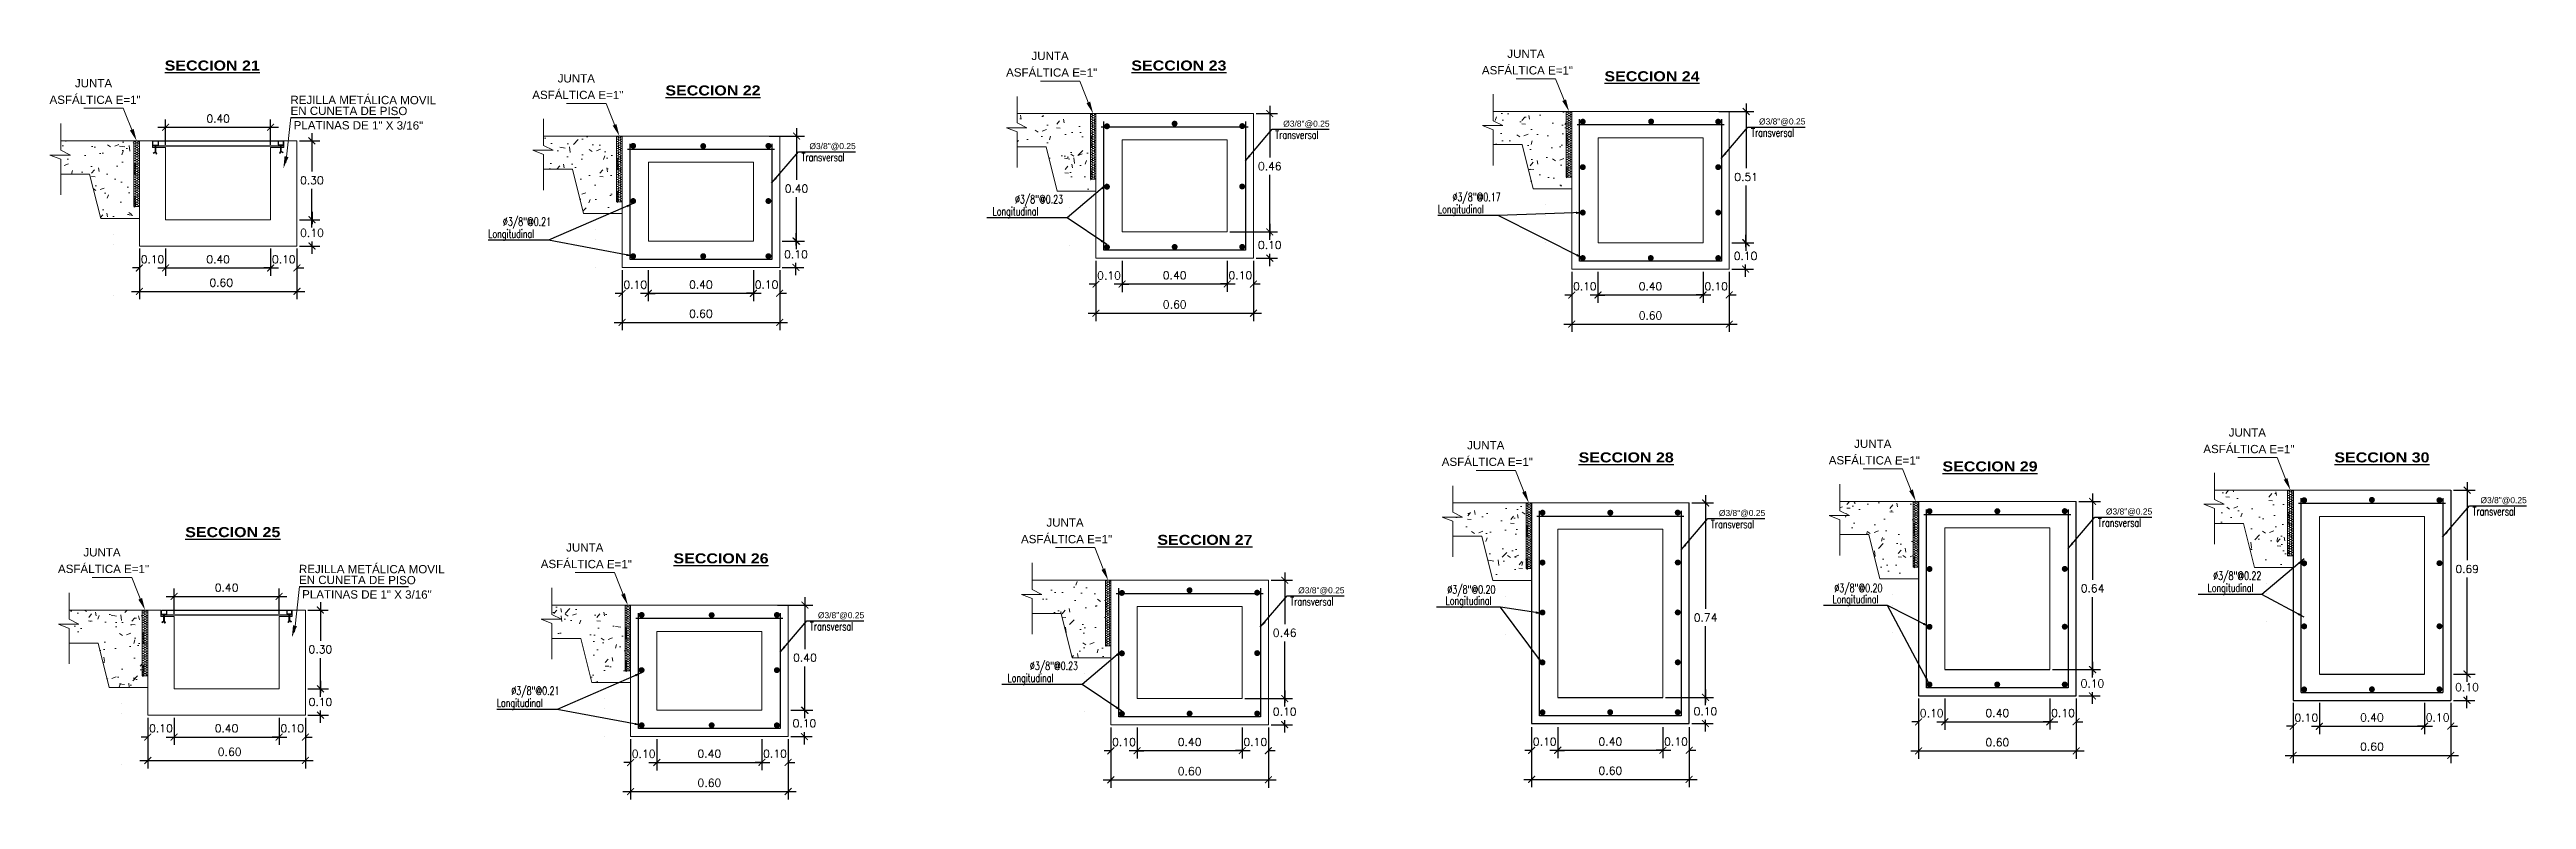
# Model space of a CAD drawing. Header units: millimetres. Extents: x 2085 to 2236, y 1365 to 1444.
# Drawn here: x 2224.43 to 2233.87, y 1432.92 to 1435.78 of the extents above; entities that cross this region are included whole.
import ezdxf

# ---------------------------------------------------------------- set-up
doc = ezdxf.new("R2010")
doc.units = ezdxf.units.MM
doc.linetypes.add('ACAD_ISO02W100', pattern=[15, 12, -3])
doc.linetypes.add('DASHED2', pattern=[0.375, 0.25, -0.125])
for name, color, linetype, lineweight in [('0.2', 32, 'ACAD_ISO02W100', 0), ('cotas', 1, 'Continuous', 15), ('linea fina 01', 189, 'Continuous', 0), ('PROYECCIONES-INT', 1, 'DASHED2', 5), ('TEXTO', 255, 'Continuous', 5)]:
    doc.layers.add(name, color=color, linetype=linetype, lineweight=lineweight)
for name, color, linetype in [('ELEVACION-02', 2, 'Continuous'), ('ELEVACION-03', 3, 'Continuous'), ('TEX', 3, 'Continuous')]:
    doc.layers.add(name, color=color, linetype=linetype)
doc.styles.add('COTAS', font='arial.ttf')
doc.styles.add('MtXpl_Arial_Black', font='')
doc.styles.add('ROMANS', font='romans.shx', dxfattribs={"width": 0.7})
doc.styles.add('ROMANS-DIM', font='romans.shx')
doc.styles.add('VANO', font='swissl.ttf', dxfattribs={"height": 0.2})
doc.styles.get('MtXpl_Arial_Black').set_extended_font_data('Arial Black')
doc.dimstyles.new('1-25V', dxfattribs={"dimscale": 0.2, "dimtxt": 0.18, "dimasz": 0.13, "dimexe": 0.18, "dimexo": 0.15, "dimgap": 0.1, "dimtad": 0, "dimtih": 1, "dimtoh": 1, "dimzin": 0, "dimdsep": 46, "dimtxsty": 'COTAS', "dimcen": 0.09, "dimadec": 0, "dimazin": 0, "dimtfac": 1, "dimtmove": 2, "dimatfit": 3, "dimfxl": 1, "dimtolj": 1, "dimtzin": 0, "dimarcsym": 0})
doc.dimstyles.new('20_METRIC  ARCHITECTURAL', dxfattribs={"dimscale": 0.2, "dimtxt": 0.03, "dimasz": 0.13, "dimexe": 0.15, "dimexo": 0.05, "dimgap": 0.09, "dimtad": 1, "dimtih": 1, "dimtoh": 1, "dimzin": 0, "dimdsep": 46, "dimtxsty": 'ROMANS-DIM', "dimblk": 'ARCHTICK', "dimcen": 2, "dimdle": 0.15, "dimclrd": 9, "dimclre": 9, "dimadec": 0, "dimazin": 0, "dimtfac": 1, "dimtix": 1, "dimtofl": 0, "dimtmove": 0, "dimatfit": 3, "dimfxl": 1, "dimfrac": 2, "dimtolj": 1, "dimtzin": 0, "dimarcsym": 0})

msp = doc.modelspace()

# ---------------------------------------------------------------- texts
at = {"layer": 'cotas', "char_height": 0.02304, "attachment_point": 6, "style": 'COTAS'}
for insert in [(2229.3086, 1435.4917, 5186.963), (2231.1209, 1435.5001, 5186.963), (2227.5039, 1435.4064, 5186.963), (2233.8688, 1434.0587, 5186.963), (2230.968, 1434.01, 5186.963), (2232.4422, 1434.0156, 5186.963), (2229.3656, 1433.7157, 5186.963), (2227.5362, 1433.6209, 5186.963)]:
    msp.add_mtext('Ø3/8"@0.25', dxfattribs=dict(at, insert=insert))
at = {"layer": 'TEX', "color": 7, "linetype": 'Continuous', "lineweight": 5, "char_height": 0.0313, "style": 'ROMANS'}
for s, insert, attachment_point in [('Transversal', (2229.1019, 1435.4673, 5186.963), 1), ('Transversal', (2230.9141, 1435.4757, 5186.963), 1), ('Transversal', (2227.2972, 1435.382, 5186.963), 1), ('Longitudinal', (2228.025, 1435.1761, 5186.963), 1), ('Ø3/8"@0.23', (2228.2934, 1435.2012, 5186.963), 6), ('Longitudinal', (2229.7214, 1435.1845, 5186.963), 1), ('Ø3/8"@0.17', (2229.96, 1435.2096, 5186.963), 6), ('Longitudinal', (2226.1044, 1435.0908, 5186.963), 1), ('Ø3/8"@0.21', (2226.3431, 1435.1159, 5186.963), 6), ('Transversal', (2233.662, 1434.0342, 5186.963), 1), ('Transversal', (2230.7613, 1433.9855, 5186.963), 1), ('Transversal', (2232.2354, 1433.9911, 5186.963), 1), ('Ø3/8"@0.22', (2232.8576, 1433.7682, 5186.963), 6), ('Transversal', (2229.1588, 1433.6913, 5186.963), 1), ('Longitudinal', (2229.7507, 1433.6943, 5186.963), 1), ('Ø3/8"@0.20', (2229.9403, 1433.7158, 5186.963), 6), ('Longitudinal', (2231.2248, 1433.7, 5186.963), 1), ('Ø3/8"@0.20', (2231.4145, 1433.7215, 5186.963), 6), ('Longitudinal', (2232.6532, 1433.743, 5186.963), 1), ('Transversal', (2227.3294, 1433.5965, 5186.963), 1), ('Longitudinal', (2228.0819, 1433.4001, 5186.963), 1), ('Ø3/8"@0.23', (2228.3503, 1433.4252, 5186.963), 6), ('Longitudinal', (2226.1367, 1433.3053, 5186.963), 1), ('Ø3/8"@0.21', (2226.3753, 1433.3304, 5186.963), 6)]:
    msp.add_mtext(s, dxfattribs=dict(at, insert=insert, attachment_point=attachment_point))
at = {"layer": 'TEXTO', "color": 18, "lineweight": -3, "true_color": 0x000000, "style": 'MtXpl_Arial_Black'}
for s, p in [('%%USECCION 21', (2224.8717, 1435.6963)), ('%%USECCION 23', (2228.5536, 1435.6963)), ('%%USECCION 22', (2226.779, 1435.6015)), ('%%USECCION 24', (2230.3556, 1435.6555)), ('%%USECCION 28', (2230.2573, 1434.2048)), ('%%USECCION 30', (2233.1359, 1434.2048)), ('%%USECCION 29', (2231.6431, 1434.1705)), ('%%USECCION 25', (2224.9499, 1433.9204)), ('%%USECCION 26', (2226.8096, 1433.8205)), ('%%USECCION 27', (2228.6529, 1433.8909))]:
    msp.add_text(s, height=0.038105, dxfattribs=at).set_placement(p)

# ---------------------------------------------------------------- blocks, each defined once
blk = doc.blocks.new('_ArchTick')
at = {"color": 0, "linetype": 'ByBlock', "const_width": 0.15}
blk.add_lwpolyline([(-0.5, -0.5), (0.5, 0.5)], dxfattribs=at)
blk = doc.blocks.new('*D1013')
at = {"color": 9, "lineweight": -2, "transparency": 16777216}
for p, q in [((2224.8075, 1433.2329), (2224.8075, 1433.0402)), ((2225.4075, 1433.2329), (2225.4075, 1433.0402)), ((2224.7775, 1433.0702), (2225.4375, 1433.0702))]:
    blk.add_line(p, q, dxfattribs=at)
at = {"layer": 'Defpoints', "color": 0, "transparency": 16777216}
for p in [(2224.8075, 1433.2429, 10373.926), (2225.4075, 1433.2429, 10373.926), (2225.4075, 1433.0702)]:
    blk.add_point(p, dxfattribs=at)
at = {"color": 9, "lineweight": -2, "transparency": 16777216, "xscale": 0.026, "yscale": 0.026, "zscale": 0.026, "rotation": 180}
blk.add_blockref('_ArchTick', (2224.8075, 1433.0702), dxfattribs=at)
at = {"color": 9, "lineweight": -2, "transparency": 16777216, "xscale": 0.026, "yscale": 0.026, "zscale": 0.026}
blk.add_blockref('_ArchTick', (2225.4075, 1433.0702), dxfattribs=at)
at = {"color": 0, "lineweight": 0, "transparency": 16777216, "insert": (2225.1193, 1433.1032), "char_height": 0.03, "attachment_point": 5, "style": 'ROMANS-DIM'}
blk.add_mtext('\\A1;0.60', dxfattribs=at)
blk = doc.blocks.new('*D1014')
at = {"color": 9, "lineweight": -2, "transparency": 16777216}
for p, q in [((2225.4647, 1433.6729), (2225.4647, 1433.5259)), ((2225.4175, 1433.6429), (2225.4947, 1433.6429)), ((2225.4647, 1433.3129), (2225.4647, 1433.4599)), ((2225.4277, 1433.3429), (2225.4947, 1433.3429))]:
    blk.add_line(p, q, dxfattribs=at)
at = {"layer": 'Defpoints', "color": 0, "transparency": 16777216}
for p in [(2225.4075, 1433.6429, 5186.963), (2225.4177, 1433.3429, 5186.963), (2225.4647, 1433.3429)]:
    blk.add_point(p, dxfattribs=at)
at = {"color": 9, "lineweight": -2, "transparency": 16777216, "xscale": 0.026, "yscale": 0.026, "zscale": 0.026}
for p, rotation in [((2225.4647, 1433.6429), 90), ((2225.4647, 1433.3429), 270)]:
    blk.add_blockref('_ArchTick', p, dxfattribs=dict(at, rotation=rotation))
at = {"color": 0, "lineweight": 0, "transparency": 16777216, "insert": (2225.4647, 1433.4929), "char_height": 0.03, "attachment_point": 5, "style": 'ROMANS-DIM'}
blk.add_mtext('\\A1;0.30', dxfattribs=at)
blk = doc.blocks.new('*D1015')
at = {"color": 9, "lineweight": -2, "transparency": 16777216}
for p, q in [((2225.465, 1433.3729), (2225.465, 1433.3259)), ((2225.4175, 1433.3429), (2225.495, 1433.3429)), ((2225.4175, 1433.2429), (2225.495, 1433.2429)), ((2225.465, 1433.2129), (2225.465, 1433.2599))]:
    blk.add_line(p, q, dxfattribs=at)
at = {"layer": 'Defpoints', "color": 0, "transparency": 16777216}
for p in [(2225.4075, 1433.3429), (2225.4075, 1433.2429), (2225.465, 1433.2429)]:
    blk.add_point(p, dxfattribs=at)
at = {"color": 9, "lineweight": -2, "transparency": 16777216, "xscale": 0.026, "yscale": 0.026, "zscale": 0.026}
for p, rotation in [((2225.465, 1433.3429), 90), ((2225.465, 1433.2429), 270)]:
    blk.add_blockref('_ArchTick', p, dxfattribs=dict(at, rotation=rotation))
at = {"color": 0, "lineweight": 0, "transparency": 16777216, "insert": (2225.465, 1433.2929), "char_height": 0.03, "attachment_point": 5, "style": 'ROMANS-DIM'}
blk.add_mtext('\\A1;0.10', dxfattribs=at)
blk = doc.blocks.new('*D1016')
at = {"color": 9, "lineweight": -2, "transparency": 16777216}
for p, q in [((2224.8075, 1433.2329), (2224.8075, 1433.1294)), ((2224.9073, 1433.2329), (2224.9073, 1433.1294)), ((2224.8075, 1433.1594), (2224.7815, 1433.1594)), ((2224.9073, 1433.1594), (2224.9333, 1433.1594))]:
    blk.add_line(p, q, dxfattribs=at)
at = {"layer": 'Defpoints', "color": 0, "transparency": 16777216}
for p in [(2224.8075, 1433.2429, 5186.963), (2224.9073, 1433.2429, 5186.963), (2224.9073, 1433.1594)]:
    blk.add_point(p, dxfattribs=at)
at = {"color": 9, "lineweight": -2, "transparency": 16777216, "xscale": 0.026, "yscale": 0.026, "zscale": 0.026}
blk.add_blockref('_ArchTick', (2224.8075, 1433.1594), dxfattribs=at)
at = {"color": 9, "lineweight": -2, "transparency": 16777216, "xscale": 0.026, "yscale": 0.026, "zscale": 0.026, "rotation": 180}
blk.add_blockref('_ArchTick', (2224.9073, 1433.1594), dxfattribs=at)
at = {"color": 0, "lineweight": 0, "transparency": 16777216, "insert": (2224.8574, 1433.1924), "char_height": 0.03, "attachment_point": 5, "style": 'ROMANS-DIM'}
blk.add_mtext('\\A1;0.10', dxfattribs=at)
blk = doc.blocks.new('*D1017')
at = {"color": 9, "lineweight": -2, "transparency": 16777216}
for p, q in [((2224.9073, 1433.2329), (2224.9073, 1433.1294)), ((2225.3075, 1433.2329), (2225.3075, 1433.1294)), ((2224.8773, 1433.1594), (2225.3375, 1433.1594))]:
    blk.add_line(p, q, dxfattribs=at)
at = {"layer": 'Defpoints', "color": 0, "transparency": 16777216}
for p in [(2224.9073, 1433.2429, 10373.926), (2225.3075, 1433.2429, 5186.963), (2225.3075, 1433.1594)]:
    blk.add_point(p, dxfattribs=at)
at = {"color": 9, "lineweight": -2, "transparency": 16777216, "xscale": 0.026, "yscale": 0.026, "zscale": 0.026, "rotation": 180}
blk.add_blockref('_ArchTick', (2224.9073, 1433.1594), dxfattribs=at)
at = {"color": 9, "lineweight": -2, "transparency": 16777216, "xscale": 0.026, "yscale": 0.026, "zscale": 0.026}
blk.add_blockref('_ArchTick', (2225.3075, 1433.1594), dxfattribs=at)
at = {"color": 0, "lineweight": 0, "transparency": 16777216, "insert": (2225.1074, 1433.1924), "char_height": 0.03, "attachment_point": 5, "style": 'ROMANS-DIM'}
blk.add_mtext('\\A1;0.40', dxfattribs=at)
blk = doc.blocks.new('*D1018')
at = {"color": 9, "lineweight": -2, "transparency": 16777216}
for p, q in [((2225.3075, 1433.2329), (2225.3075, 1433.1294)), ((2225.4075, 1433.2329), (2225.4075, 1433.1294)), ((2225.3075, 1433.1594), (2225.2815, 1433.1594)), ((2225.4075, 1433.1594), (2225.4335, 1433.1594))]:
    blk.add_line(p, q, dxfattribs=at)
at = {"layer": 'Defpoints', "color": 0, "transparency": 16777216}
for p in [(2225.3075, 1433.2429), (2225.4075, 1433.2429, 5186.963), (2225.4075, 1433.1594)]:
    blk.add_point(p, dxfattribs=at)
at = {"color": 9, "lineweight": -2, "transparency": 16777216, "xscale": 0.026, "yscale": 0.026, "zscale": 0.026}
blk.add_blockref('_ArchTick', (2225.3075, 1433.1594), dxfattribs=at)
at = {"color": 9, "lineweight": -2, "transparency": 16777216, "xscale": 0.026, "yscale": 0.026, "zscale": 0.026, "rotation": 180}
blk.add_blockref('_ArchTick', (2225.4075, 1433.1594), dxfattribs=at)
at = {"color": 0, "lineweight": 0, "transparency": 16777216, "insert": (2225.3575, 1433.1924), "char_height": 0.03, "attachment_point": 5, "style": 'ROMANS-DIM'}
blk.add_mtext('\\A1;0.10', dxfattribs=at)
blk = doc.blocks.new('TEXTO 2')
at = {"color": 172}
blk.add_line((0.0288, 0.1939), (0.4439, 0.1939), dxfattribs=at)
at = {"layer": 'linea fina 01', "ltscale": 0.1}
blk.add_line((0.01, 0.0209), (0.0288, 0.1939), dxfattribs=at)
blk.add_solid([(0.0196, 0.0427), (0, 0), (0.0047, 0.0468)], dxfattribs=at)
at = {"layer": '0.2', "color": 251, "true_color": 0x636466, "style": 'VANO', "oblique": 360}
for s, p in [('REJILLA METÁLICA MOVIL', (0.0269, 0.2452, 3120.6234)), ('EN CUNETA DE PISO', (0.0273, 0.2037, 3120.6234)), ('PLATINAS DE 1" X 3/16"', (0.0393, 0.1487, -5186.963))]:
    blk.add_text(s, height=0.0315, rotation=359.88, dxfattribs=at).set_placement(p)
blk = doc.blocks.new('*D1019')
at = {"color": 9, "lineweight": -2, "transparency": 16777216}
for p, q in [((2224.8775, 1433.6949), (2225.3375, 1433.6949)), ((2224.9075, 1433.6278), (2224.9075, 1433.7249)), ((2225.3075, 1433.6278), (2225.3075, 1433.7249))]:
    blk.add_line(p, q, dxfattribs=at)
at = {"layer": 'Defpoints', "color": 0, "transparency": 16777216}
for p in [(2225.3075, 1433.6949), (2224.9075, 1433.6178), (2225.3075, 1433.6178)]:
    blk.add_point(p, dxfattribs=at)
at = {"color": 9, "lineweight": -2, "transparency": 16777216, "xscale": 0.026, "yscale": 0.026, "zscale": 0.026, "rotation": 180}
blk.add_blockref('_ArchTick', (2224.9075, 1433.6949), dxfattribs=at)
at = {"color": 9, "lineweight": -2, "transparency": 16777216, "xscale": 0.026, "yscale": 0.026, "zscale": 0.026}
blk.add_blockref('_ArchTick', (2225.3075, 1433.6949), dxfattribs=at)
at = {"color": 0, "lineweight": 0, "transparency": 16777216, "insert": (2225.1075, 1433.7279), "char_height": 0.03, "attachment_point": 5, "style": 'ROMANS-DIM'}
blk.add_mtext('\\A1;0.40', dxfattribs=at)
blk = doc.blocks.new('TEXTO 1')
at = {"layer": 'linea fina 01', "ltscale": 0.1}
for p, q in [((-0.0508, 0.1241), (-0.201, 0.1241)), ((-0.01, 0.0209), (-0.0508, 0.1241))]:
    blk.add_line(p, q, dxfattribs=at)
blk.add_solid([(-0.0255, 0.0395), (0, 0), (-0.0114, 0.0456)], dxfattribs=at)
at = {"layer": '0.2', "color": 251, "true_color": 0x636466, "style": 'VANO', "oblique": 360}
for s, p in [('JUNTA', (-0.2351, 0.204, -5186.963)), ('ASFÁLTICA E=1"', (-0.3318, 0.1411, -5186.963))]:
    blk.add_text(s, height=0.0315, rotation=359.88, dxfattribs=at).set_placement(p)
blk = doc.blocks.new('junta asfaltica')
at = {"lineweight": 0}
h = blk.add_hatch(dxfattribs=at)
h.set_pattern_fill('AR-CONC', scale=0.01, style=0)
h.set_pattern_definition([(50, (-0.1189, -0.07007), (0.163966, -0.014345), [0.017145, -0.188595]), (355, (-0.1189, -0.07007), (-0.03172, 0.17195), [0.013716, -0.150877]), (100.45, (-0.10524, -0.07126), (0.13225, 0.157606), [0.01457, -0.16028]), (46.184, (-0.1189, -0.02435), (0.24397, -0.03784), [0.02572, -0.28289]), (96.636, (-0.09857, -0.0275), (0.21366, 0.22268), [0.02186, -0.24042]), (351.184, (-0.1189, -0.02435), (0.21366, 0.22268), [0.02057, -0.22631]), (21, (-0.09604, -0.03578), (0.136453, -0.09204), [0.017145, -0.188595]), (326, (-0.09604, -0.03578), (0.05562, 0.16577), [0.013716, -0.150876]), (71.45, (-0.08467, -0.04345), (0.192075, 0.07373), [0.01457, -0.16028]), (37.5, (-0.1189, -0.07007), (0.00278, 0.0761), [0, -0.149047, 0, -0.153162, 0, -0.151448]), (7.5, (-0.1189, -0.07007), (0.060138, 0.090163), [0, -0.087325, 0, -0.145618, 0, -0.057722]), (327.5, (-0.16988, -0.07007), (0.122032, -0.005156), [0, -0.05715, 0, -0.178308, 0, -0.236601]), (317.5, (-0.19274, -0.07007), (0.133316, 0.022884), [0, -0.074295, 0, -0.118415, 0, -0.168021])])
h.paths.add_polyline_path([(-0.0211, 0), (-0.2996, 0), (-0.2996, -0.0354), (-0.263, -0.0537), (-0.3406, -0.0537), (-0.2996, -0.0698), (-0.2996, -0.1263), (-0.1895, -0.1263), (-0.1474, -0.2947), (-0.0211, -0.2947)])
h = blk.add_hatch(dxfattribs=at)
h.set_pattern_fill('HONEY', scale=0.018712, angle=180, style=0)
h.set_pattern_definition([(360, (-1344.4353063, 712.016532), (0.008020611728, -0.004630701234), [0.005347074485, -0.01069414897]), (240, (-1344.4353063, 712.016532), (-0.00802061077, -0.004630702893), [0.005347074485, -0.01069414897]), (300, (-1344.4353063, 712.016532), (9.58e-10, -0.009261404127), [-0.01069414897, 0.005347074485])])
h.paths.add_polyline_path([(-0.0211, -0.0843), (-0.0211, -0.1264), (-0.016, -0.1264), (-0.016, -0.0843)])
h = blk.add_hatch(dxfattribs=at)
h.set_pattern_fill('HONEY', scale=0.018712, angle=180, style=0)
h.set_pattern_definition([(360, (-1344.4353063, 711.8902234), (0.008020611728, -0.004630701234), [0.005347074485, -0.01069414897]), (240, (-1344.4353063, 711.8902234), (-0.00802061077, -0.004630702893), [0.005347074485, -0.01069414897]), (300, (-1344.4353063, 711.8902234), (9.58e-10, -0.009261404127), [-0.01069414897, 0.005347074485])])
h.paths.add_polyline_path([(-0.0211, -0.2106), (-0.0211, -0.2527), (-0.016, -0.2527), (-0.016, -0.2106)])
at = {"color": 7, "linetype": 'ByBlock', "lineweight": 0}
for p, q in [((-0.2996, 0.0657), (-0.2996, -0.0354)), ((-0.263, -0.0537), (-0.3406, -0.0537)), ((-0.3406, -0.0537), (-0.2996, -0.0698)), ((-0.2996, -0.0354), (-0.263, -0.0537)), ((-0.2996, -0.0698), (-0.2996, -0.2054))]:
    blk.add_line(p, q, dxfattribs=at)
at = {"color": 7, "lineweight": 0}
for p, q in [((-0.2996, 0), (-0.0211, 0)), ((-0.0211, 0), (0, 0)), ((-0.0211, 0), (-0.0211, -0.25)), ((-0.0066, 0), (-0.0049, -0.0029)), ((0, -0.2947), (0, 0)), ((-0.0148, -0.0028), (-0.0211, -0.0028)), ((-0.0211, -0.0107), (-0.0205, -0.0116)), ((-0.0207, -0.0113), (-0.0211, -0.0119)), ((-0.0211, -0.0199), (-0.0205, -0.0208)), ((-0.0207, -0.0206), (-0.0211, -0.0212)), ((-0.0211, -0.0292), (-0.0205, -0.0301)), ((-0.0207, -0.0298), (-0.0211, -0.0305)), ((-0.0211, -0.0385), (-0.0205, -0.0394)), ((-0.0207, -0.0391), (-0.0211, -0.0397)), ((-0.0211, -0.0557), (-0.0205, -0.0566)), ((-0.0207, -0.0563), (-0.0211, -0.057)), ((-0.0211, -0.065), (-0.0205, -0.0659)), ((-0.0207, -0.0656), (-0.0211, -0.0662)), ((-0.0211, -0.0742), (-0.0205, -0.0751)), ((-0.0207, -0.0749), (-0.0211, -0.0755)), ((-0.0211, -0.0835), (-0.0206, -0.0842)), ((-0.0211, -0.0921), (-0.0205, -0.093)), ((-0.0207, -0.0927), (-0.0211, -0.0933)), ((-0.0149, -0.0478), (-0.0207, -0.0478)), ((-0.0207, -0.0841), (-0.0207, -0.0842)), ((-0.0204, -0.0113), (-0.015, -0.0113)), ((-0.0204, -0.0206), (-0.015, -0.0206)), ((-0.0204, -0.0298), (-0.015, -0.0298)), ((-0.0204, -0.0391), (-0.015, -0.0391)), ((-0.0204, -0.0563), (-0.015, -0.0563)), ((-0.0204, -0.0656), (-0.015, -0.0656)), ((-0.0204, -0.0749), (-0.015, -0.0749)), ((-0.0204, -0.0841), (-0.015, -0.0841)), ((-0.0204, -0.0927), (-0.015, -0.0927)), ((-0.0127, -0.0067), (-0.0153, -0.0113)), ((-0.0127, -0.0159), (-0.0153, -0.0206)), ((-0.0127, -0.0252), (-0.0153, -0.0298)), ((-0.0127, -0.0345), (-0.0153, -0.0391)), ((-0.0127, -0.0517), (-0.0153, -0.0563)), ((-0.0127, -0.061), (-0.0153, -0.0656)), ((-0.0127, -0.0702), (-0.0153, -0.0749)), ((-0.0127, -0.0795), (-0.0153, -0.0841)), ((-0.0127, -0.0881), (-0.0153, -0.0927)), ((-0.0152, -0.0116), (-0.0125, -0.0162)), ((-0.0152, -0.0208), (-0.0125, -0.0255)), ((-0.0152, -0.0301), (-0.0125, -0.0347)), ((-0.0152, -0.0394), (-0.0125, -0.044)), ((-0.0152, -0.0566), (-0.0125, -0.0612)), ((-0.0152, -0.0659), (-0.0125, -0.0705)), ((-0.0152, -0.0751), (-0.0125, -0.0798)), ((-0.0152, -0.093), (-0.0125, -0.0976)), ((-0.0125, -0.044), (-0.0149, -0.0476)), ((-0.0148, -0.0029), (-0.0125, -0.0069)), ((-0.0148, -0.048), (-0.0125, -0.052)), ((-0.0148, -0.0843), (-0.0125, -0.0883)), ((-0.0123, -0.0067), (-0.007, -0.0067)), ((-0.0123, -0.0159), (-0.007, -0.0159)), ((-0.0123, -0.0252), (-0.007, -0.0252)), ((-0.0123, -0.0345), (-0.007, -0.0345)), ((-0.0123, -0.0437), (-0.007, -0.0437)), ((-0.0123, -0.0517), (-0.007, -0.0517)), ((-0.0123, -0.061), (-0.007, -0.061)), ((-0.0123, -0.0702), (-0.007, -0.0702)), ((-0.0123, -0.0795), (-0.007, -0.0795)), ((-0.0123, -0.0881), (-0.007, -0.0881)), ((-0.0052, -0.0029), (-0.0073, -0.0067)), ((-0.0046, -0.0113), (-0.0073, -0.0159)), ((-0.0046, -0.0206), (-0.0073, -0.0252)), ((-0.0046, -0.0298), (-0.0073, -0.0345)), ((-0.0046, -0.0391), (-0.0073, -0.0437)), ((-0.0052, -0.048), (-0.0073, -0.0517)), ((-0.0046, -0.0563), (-0.0073, -0.061)), ((-0.0046, -0.0656), (-0.0073, -0.0702)), ((-0.0046, -0.0749), (-0.0073, -0.0795)), ((-0.0052, -0.0843), (-0.0073, -0.0881)), ((-0.0046, -0.0927), (-0.0073, -0.0973)), ((-0.0072, -0.0069), (-0.0045, -0.0116)), ((-0.0072, -0.0162), (-0.0045, -0.0208)), ((-0.0072, -0.0255), (-0.0045, -0.0301)), ((-0.0072, -0.0347), (-0.0045, -0.0394)), ((-0.0072, -0.052), (-0.0045, -0.0566)), ((-0.0072, -0.0612), (-0.0045, -0.0659)), ((-0.0072, -0.0705), (-0.0045, -0.0751)), ((-0.0072, -0.0798), (-0.0046, -0.0842)), ((-0.0072, -0.0883), (-0.0045, -0.093)), ((-0.0069, -0.0439), (-0.0052, -0.0474)), ((-0.0053, -0.0477), (0, -0.0477)), ((-0.0051, -0.0029), (0, -0.0029)), ((-0.0043, -0.0113), (0, -0.0113)), ((-0.0043, -0.0206), (0, -0.0206)), ((-0.0043, -0.0298), (0, -0.0298)), ((-0.0043, -0.0391), (0, -0.0391)), ((-0.0043, -0.0563), (0, -0.0563)), ((-0.0043, -0.0656), (0, -0.0656)), ((-0.0043, -0.0749), (0, -0.0749)), ((-0.0043, -0.0841), (0, -0.0841)), ((-0.0043, -0.0927), (0, -0.0927)), ((-0.1895, -0.1263), (-0.2996, -0.1263)), ((-0.1474, -0.2947), (-0.1895, -0.1263)), ((-0.0211, -0.1013), (-0.0205, -0.1022)), ((-0.0207, -0.102), (-0.0211, -0.1026)), ((-0.0211, -0.1106), (-0.0205, -0.1115)), ((-0.0207, -0.1112), (-0.0211, -0.1119)), ((-0.0211, -0.1199), (-0.0205, -0.1208)), ((-0.0207, -0.1205), (-0.0211, -0.1211)), ((-0.0148, -0.1291), (-0.0211, -0.1291)), ((-0.0211, -0.137), (-0.0205, -0.1379)), ((-0.0207, -0.1376), (-0.0211, -0.1382)), ((-0.0211, -0.1463), (-0.0205, -0.1471)), ((-0.0207, -0.1469), (-0.0211, -0.1475)), ((-0.0211, -0.1555), (-0.0205, -0.1564)), ((-0.0207, -0.1561), (-0.0211, -0.1568)), ((-0.0211, -0.1648), (-0.0205, -0.1657)), ((-0.0207, -0.1654), (-0.0211, -0.166)), ((-0.0211, -0.182), (-0.0205, -0.1829)), ((-0.0207, -0.1826), (-0.0211, -0.1833)), ((-0.0149, -0.1741), (-0.0207, -0.1741)), ((-0.0204, -0.102), (-0.015, -0.102)), ((-0.0204, -0.1112), (-0.015, -0.1112)), ((-0.0204, -0.1205), (-0.015, -0.1205)), ((-0.0204, -0.1376), (-0.015, -0.1376)), ((-0.0204, -0.1469), (-0.015, -0.1469)), ((-0.0204, -0.1561), (-0.015, -0.1561)), ((-0.0204, -0.1654), (-0.015, -0.1654)), ((-0.0204, -0.1827), (-0.015, -0.1827)), ((-0.0127, -0.0973), (-0.0153, -0.102)), ((-0.0127, -0.1066), (-0.0153, -0.1112)), ((-0.0127, -0.1158), (-0.0153, -0.1205)), ((-0.0127, -0.133), (-0.0153, -0.1376)), ((-0.0127, -0.1422), (-0.0153, -0.1469)), ((-0.0127, -0.1515), (-0.0153, -0.1561)), ((-0.0127, -0.1608), (-0.0153, -0.1654)), ((-0.0127, -0.178), (-0.0153, -0.1826)), ((-0.0127, -0.1873), (-0.0153, -0.1919)), ((-0.0152, -0.1022), (-0.0125, -0.1069)), ((-0.0152, -0.1115), (-0.0125, -0.1161)), ((-0.0152, -0.1208), (-0.0125, -0.1254)), ((-0.0152, -0.1379), (-0.0125, -0.1425)), ((-0.0152, -0.1471), (-0.0125, -0.1518)), ((-0.0152, -0.1564), (-0.0125, -0.161)), ((-0.0152, -0.1657), (-0.0125, -0.1703)), ((-0.0152, -0.1829), (-0.0125, -0.1876)), ((-0.0125, -0.1703), (-0.0149, -0.1739)), ((-0.0129, -0.1256), (-0.0148, -0.1288)), ((-0.0148, -0.1292), (-0.0125, -0.1333)), ((-0.0148, -0.1743), (-0.0125, -0.1783)), ((-0.0123, -0.0973), (-0.007, -0.0973)), ((-0.0123, -0.1066), (-0.007, -0.1066)), ((-0.0123, -0.1159), (-0.007, -0.1159)), ((-0.0123, -0.1251), (-0.007, -0.1251)), ((-0.0123, -0.133), (-0.007, -0.133)), ((-0.0123, -0.1422), (-0.007, -0.1422)), ((-0.0123, -0.1515), (-0.007, -0.1515)), ((-0.0123, -0.1608), (-0.007, -0.1608)), ((-0.0123, -0.17), (-0.007, -0.17)), ((-0.0123, -0.178), (-0.007, -0.178)), ((-0.0123, -0.1873), (-0.007, -0.1873)), ((-0.0046, -0.102), (-0.0073, -0.1066)), ((-0.0046, -0.1112), (-0.0073, -0.1158)), ((-0.0046, -0.1205), (-0.0073, -0.1251)), ((-0.0073, -0.1251), (-0.0049, -0.1293)), ((-0.0052, -0.1292), (-0.0073, -0.133)), ((-0.0046, -0.1376), (-0.0073, -0.1422)), ((-0.0046, -0.1469), (-0.0073, -0.1515)), ((-0.0046, -0.1561), (-0.0073, -0.1608)), ((-0.0046, -0.1654), (-0.0073, -0.17)), ((-0.0052, -0.1743), (-0.0073, -0.178)), ((-0.0046, -0.1826), (-0.0073, -0.1873)), ((-0.0072, -0.0976), (-0.0045, -0.1022)), ((-0.0072, -0.1069), (-0.0045, -0.1115)), ((-0.0072, -0.1161), (-0.0045, -0.1208)), ((-0.0072, -0.1333), (-0.0045, -0.1379)), ((-0.0072, -0.1425), (-0.0045, -0.1471)), ((-0.0072, -0.1518), (-0.0045, -0.1564)), ((-0.0072, -0.161), (-0.0045, -0.1657)), ((-0.0072, -0.1783), (-0.0045, -0.1829)), ((-0.0072, -0.1876), (-0.0045, -0.1922)), ((-0.0069, -0.1703), (-0.0052, -0.1737)), ((-0.0053, -0.174), (0, -0.174)), ((-0.0051, -0.1292), (0, -0.1292)), ((-0.0043, -0.102), (0, -0.102)), ((-0.0043, -0.1112), (0, -0.1112)), ((-0.0043, -0.1205), (0, -0.1205)), ((-0.0043, -0.1376), (0, -0.1376)), ((-0.0043, -0.1469), (0, -0.1469)), ((-0.0043, -0.1561), (0, -0.1561)), ((-0.0043, -0.1654), (0, -0.1654)), ((-0.0043, -0.1827), (0, -0.1827)), ((-0.0211, -0.1913), (-0.0205, -0.1922)), ((-0.0207, -0.1919), (-0.0211, -0.1925)), ((-0.0211, -0.2006), (-0.0205, -0.2014)), ((-0.0207, -0.2012), (-0.0211, -0.2018)), ((-0.0211, -0.2098), (-0.0206, -0.2105)), ((-0.0211, -0.2184), (-0.0205, -0.2193)), ((-0.0207, -0.219), (-0.0211, -0.2196)), ((-0.0211, -0.2276), (-0.0205, -0.2285)), ((-0.0207, -0.2283), (-0.0211, -0.2289)), ((-0.0211, -0.2369), (-0.0205, -0.2378)), ((-0.0207, -0.2375), (-0.0211, -0.2382)), ((-0.0211, -0.2462), (-0.0205, -0.2471)), ((-0.0207, -0.2468), (-0.0211, -0.2474)), ((-0.0211, -0.25), (0, -0.25)), ((-0.0207, -0.2104), (-0.0207, -0.2105)), ((-0.0204, -0.1919), (-0.015, -0.1919)), ((-0.0204, -0.2012), (-0.015, -0.2012)), ((-0.0204, -0.2104), (-0.015, -0.2104)), ((-0.0204, -0.219), (-0.015, -0.219)), ((-0.0204, -0.2283), (-0.015, -0.2283)), ((-0.0204, -0.2375), (-0.015, -0.2375)), ((-0.0204, -0.2468), (-0.015, -0.2468)), ((-0.0127, -0.1965), (-0.0153, -0.2012)), ((-0.0127, -0.2058), (-0.0153, -0.2104)), ((-0.0127, -0.2144), (-0.0153, -0.219)), ((-0.0127, -0.2236), (-0.0153, -0.2283)), ((-0.0127, -0.2329), (-0.0153, -0.2375)), ((-0.0127, -0.2422), (-0.0153, -0.2468)), ((-0.0152, -0.1922), (-0.0125, -0.1968)), ((-0.0152, -0.2014), (-0.0125, -0.2061)), ((-0.0152, -0.2193), (-0.0125, -0.2239)), ((-0.0152, -0.2285), (-0.0125, -0.2332)), ((-0.0152, -0.2378), (-0.0125, -0.2424)), ((-0.0152, -0.2471), (-0.0135, -0.25)), ((-0.0148, -0.2106), (-0.0125, -0.2146)), ((-0.0123, -0.1966), (-0.007, -0.1966)), ((-0.0123, -0.2058), (-0.007, -0.2058)), ((-0.0123, -0.2144), (-0.007, -0.2144)), ((-0.0123, -0.2236), (-0.007, -0.2236)), ((-0.0123, -0.2329), (-0.007, -0.2329)), ((-0.0123, -0.2422), (-0.007, -0.2422)), ((-0.0046, -0.1919), (-0.0073, -0.1965)), ((-0.0046, -0.2012), (-0.0073, -0.2058)), ((-0.0052, -0.2106), (-0.0073, -0.2144)), ((-0.0046, -0.219), (-0.0073, -0.2236)), ((-0.0046, -0.2283), (-0.0073, -0.2329)), ((-0.0046, -0.2375), (-0.0073, -0.2422)), ((-0.0072, -0.1968), (-0.0045, -0.2014)), ((-0.0072, -0.2061), (-0.0046, -0.2105)), ((-0.0072, -0.2146), (-0.0045, -0.2193)), ((-0.0072, -0.2239), (-0.0045, -0.2285)), ((-0.0072, -0.2332), (-0.0045, -0.2378)), ((-0.0072, -0.2424), (-0.0045, -0.2471)), ((-0.0046, -0.2468), (-0.0065, -0.25)), ((-0.0043, -0.1919), (0, -0.1919)), ((-0.0043, -0.2012), (0, -0.2012)), ((-0.0043, -0.2104), (0, -0.2104)), ((-0.0043, -0.219), (0, -0.219)), ((-0.0043, -0.2283), (0, -0.2283)), ((-0.0043, -0.2375), (0, -0.2375)), ((-0.0043, -0.2468), (0, -0.2468)), ((0, -0.2947), (-0.1474, -0.2947))]:
    blk.add_line(p, q, dxfattribs=at)
blk.add_blockref('TEXTO 1', (-0.0105, 0), dxfattribs=at)
blk = doc.blocks.new('rejilla de metal')
at = {"layer": 'ELEVACION-02', "color": 1}
for p, q in [((-0.2483, 0), (-0.2483, 0.0199)), ((0.2483, 0.0054), (0.2483, 0.0199))]:
    blk.add_line(p, q, dxfattribs=at)
at = {"layer": 'ELEVACION-03', "color": 1}
for p, q in [((-0.2483, 0.0199), (0.2483, 0.0199)), ((-0.2289, 0.0031), (-0.2483, 0.0031)), ((0.2483, 0), (-0.2483, 0)), ((-0.2289, 0.0199), (-0.2289, 0.0031)), ((0.2289, 0.0199), (0.2289, 0.0054)), ((0.2289, 0.0054), (0.2483, 0.0054)), ((0.2483, 0), (0.2483, 0.0054))]:
    blk.add_line(p, q, dxfattribs=at)
at = {"layer": 'PROYECCIONES-INT', "ltscale": 0.3}
for p, q in [((-0.2403, -0.0219), (-0.2403, 0)), ((-0.2403, -0.0219), (-0.2403, 0)), ((-0.2372, -0.0204), (-0.2372, 0)), ((-0.2372, -0.0204), (-0.2372, 0)), ((0.2374, -0.0181), (0.2374, 0)), ((0.2374, -0.0181), (0.2374, 0)), ((0.2405, -0.0196), (0.2405, 0))]:
    blk.add_line(p, q, dxfattribs=at)
at = {"layer": 'PROYECCIONES-INT'}
for p, q in [((-0.2473, -0.0257), (-0.2403, -0.0219)), ((-0.2473, -0.0257), (-0.2403, -0.0219)), ((-0.2461, -0.0283), (-0.2473, -0.0257)), ((-0.2461, -0.0283), (-0.2473, -0.0257)), ((-0.2386, -0.0237), (-0.2461, -0.0283)), ((-0.2386, -0.0237), (-0.2461, -0.0283)), ((-0.236, -0.0301), (-0.2386, -0.0237)), ((-0.236, -0.0301), (-0.2386, -0.0237)), ((-0.2372, -0.0204), (-0.2334, -0.0286)), ((-0.2334, -0.0286), (-0.236, -0.0301)), ((-0.2334, -0.0286), (-0.236, -0.0301)), ((0.2374, -0.0181), (0.2336, -0.0264)), ((0.2336, -0.0264), (0.2362, -0.0278)), ((0.2362, -0.0278), (0.2389, -0.0215)), ((0.2389, -0.0215), (0.2463, -0.026)), ((0.2475, -0.0234), (0.2405, -0.0196)), ((0.2475, -0.0234), (0.2405, -0.0196)), ((0.2463, -0.026), (0.2475, -0.0234)), ((0.2463, -0.026), (0.2475, -0.0234))]:
    blk.add_line(p, q, dxfattribs=at)
blk = doc.blocks.new('*D1020')
at = {"color": 9, "lineweight": -2, "transparency": 16777216}
for p, q in [((2226.6464, 1433.1514), (2226.6464, 1432.922)), ((2227.2464, 1433.1514), (2227.2464, 1432.922)), ((2226.6164, 1432.952), (2227.2764, 1432.952))]:
    blk.add_line(p, q, dxfattribs=at)
at = {"layer": 'Defpoints', "color": 0, "transparency": 16777216}
for p in [(2226.6464, 1433.1614, 5186.963), (2227.2464, 1433.1614, 5186.963), (2227.2464, 1432.952)]:
    blk.add_point(p, dxfattribs=at)
at = {"color": 9, "lineweight": -2, "transparency": 16777216, "xscale": 0.026, "yscale": 0.026, "zscale": 0.026, "rotation": 180}
blk.add_blockref('_ArchTick', (2226.6464, 1432.952), dxfattribs=at)
at = {"color": 9, "lineweight": -2, "transparency": 16777216, "xscale": 0.026, "yscale": 0.026, "zscale": 0.026}
blk.add_blockref('_ArchTick', (2227.2464, 1432.952), dxfattribs=at)
at = {"color": 0, "lineweight": 0, "transparency": 16777216, "insert": (2226.9464, 1432.985), "char_height": 0.03, "attachment_point": 5, "style": 'ROMANS-DIM'}
blk.add_mtext('\\A1;0.60', dxfattribs=at)
blk = doc.blocks.new('*D1021')
at = {"color": 9, "lineweight": -2, "transparency": 16777216}
for p, q in [((2227.2064, 1433.6614), (2227.3404, 1433.6614)), ((2227.3104, 1433.6914), (2227.3104, 1433.4944)), ((2227.3104, 1433.2314), (2227.3104, 1433.4284)), ((2227.2564, 1433.2614), (2227.3404, 1433.2614))]:
    blk.add_line(p, q, dxfattribs=at)
at = {"layer": 'Defpoints', "color": 0, "transparency": 16777216}
for p in [(2227.1964, 1433.6614, 5186.963), (2227.2464, 1433.2614, 5186.963), (2227.3104, 1433.2614)]:
    blk.add_point(p, dxfattribs=at)
at = {"color": 9, "lineweight": -2, "transparency": 16777216, "xscale": 0.026, "yscale": 0.026, "zscale": 0.026}
for p, rotation in [((2227.3104, 1433.6614), 90), ((2227.3104, 1433.2614), 270)]:
    blk.add_blockref('_ArchTick', p, dxfattribs=dict(at, rotation=rotation))
at = {"color": 0, "lineweight": 0, "transparency": 16777216, "insert": (2227.3104, 1433.4614), "char_height": 0.03, "attachment_point": 5, "style": 'ROMANS-DIM'}
blk.add_mtext('\\A1;0.40', dxfattribs=at)
blk = doc.blocks.new('*D1022')
at = {"color": 9, "lineweight": -2, "transparency": 16777216}
for p, q in [((2227.3084, 1433.2914), (2227.3084, 1433.2444)), ((2227.2564, 1433.2614), (2227.3384, 1433.2614)), ((2227.2564, 1433.1614), (2227.3384, 1433.1614)), ((2227.3084, 1433.1314), (2227.3084, 1433.1784))]:
    blk.add_line(p, q, dxfattribs=at)
at = {"layer": 'Defpoints', "color": 0, "transparency": 16777216}
for p in [(2227.2464, 1433.2614), (2227.2464, 1433.1614), (2227.3084, 1433.1614)]:
    blk.add_point(p, dxfattribs=at)
at = {"color": 9, "lineweight": -2, "transparency": 16777216, "xscale": 0.026, "yscale": 0.026, "zscale": 0.026}
for p, rotation in [((2227.3084, 1433.2614), 90), ((2227.3084, 1433.1614), 270)]:
    blk.add_blockref('_ArchTick', p, dxfattribs=dict(at, rotation=rotation))
at = {"color": 0, "lineweight": 0, "transparency": 16777216, "insert": (2227.3084, 1433.2114), "char_height": 0.03, "attachment_point": 5, "style": 'ROMANS-DIM'}
blk.add_mtext('\\A1;0.10', dxfattribs=at)
blk = doc.blocks.new('*D1023')
at = {"color": 9, "lineweight": -2, "transparency": 16777216}
for p, q in [((2226.6464, 1433.1514), (2226.6464, 1433.0326)), ((2226.7461, 1433.1514), (2226.7461, 1433.0326)), ((2226.6464, 1433.0626), (2226.6204, 1433.0626)), ((2226.7461, 1433.0626), (2226.7721, 1433.0626))]:
    blk.add_line(p, q, dxfattribs=at)
at = {"layer": 'Defpoints', "color": 0, "transparency": 16777216}
for p in [(2226.6464, 1433.1614, 5186.963), (2226.7461, 1433.1614, 5186.963), (2226.7461, 1433.0626)]:
    blk.add_point(p, dxfattribs=at)
at = {"color": 9, "lineweight": -2, "transparency": 16777216, "xscale": 0.026, "yscale": 0.026, "zscale": 0.026}
blk.add_blockref('_ArchTick', (2226.6464, 1433.0626), dxfattribs=at)
at = {"color": 9, "lineweight": -2, "transparency": 16777216, "xscale": 0.026, "yscale": 0.026, "zscale": 0.026, "rotation": 180}
blk.add_blockref('_ArchTick', (2226.7461, 1433.0626), dxfattribs=at)
at = {"color": 0, "lineweight": 0, "transparency": 16777216, "insert": (2226.6962, 1433.0956), "char_height": 0.03, "attachment_point": 5, "style": 'ROMANS-DIM'}
blk.add_mtext('\\A1;0.10', dxfattribs=at)
blk = doc.blocks.new('*D1024')
at = {"color": 9, "lineweight": -2, "transparency": 16777216}
for p, q in [((2226.7461, 1433.1514), (2226.7461, 1433.033)), ((2227.1464, 1433.1514), (2227.1464, 1433.033)), ((2226.7161, 1433.063), (2227.1764, 1433.063))]:
    blk.add_line(p, q, dxfattribs=at)
at = {"layer": 'Defpoints', "color": 0, "transparency": 16777216}
for p in [(2226.7461, 1433.1614, 10373.926), (2227.1464, 1433.1614, 5186.963), (2227.1464, 1433.063)]:
    blk.add_point(p, dxfattribs=at)
at = {"color": 9, "lineweight": -2, "transparency": 16777216, "xscale": 0.026, "yscale": 0.026, "zscale": 0.026, "rotation": 180}
blk.add_blockref('_ArchTick', (2226.7461, 1433.063), dxfattribs=at)
at = {"color": 9, "lineweight": -2, "transparency": 16777216, "xscale": 0.026, "yscale": 0.026, "zscale": 0.026}
blk.add_blockref('_ArchTick', (2227.1464, 1433.063), dxfattribs=at)
at = {"color": 0, "lineweight": 0, "transparency": 16777216, "insert": (2226.9462, 1433.096), "char_height": 0.03, "attachment_point": 5, "style": 'ROMANS-DIM'}
blk.add_mtext('\\A1;0.40', dxfattribs=at)
blk = doc.blocks.new('*D1025')
at = {"color": 9, "lineweight": -2, "transparency": 16777216}
for p, q in [((2227.1464, 1433.1514), (2227.1464, 1433.033)), ((2227.2464, 1433.1514), (2227.2464, 1433.033)), ((2227.1464, 1433.063), (2227.1204, 1433.063)), ((2227.2464, 1433.063), (2227.2724, 1433.063))]:
    blk.add_line(p, q, dxfattribs=at)
at = {"layer": 'Defpoints', "color": 0, "transparency": 16777216}
for p in [(2227.1464, 1433.1614, 5186.963), (2227.2464, 1433.1614, 5186.963), (2227.2464, 1433.063)]:
    blk.add_point(p, dxfattribs=at)
at = {"color": 9, "lineweight": -2, "transparency": 16777216, "xscale": 0.026, "yscale": 0.026, "zscale": 0.026}
blk.add_blockref('_ArchTick', (2227.1464, 1433.063), dxfattribs=at)
at = {"color": 9, "lineweight": -2, "transparency": 16777216, "xscale": 0.026, "yscale": 0.026, "zscale": 0.026, "rotation": 180}
blk.add_blockref('_ArchTick', (2227.2464, 1433.063), dxfattribs=at)
at = {"color": 0, "lineweight": 0, "transparency": 16777216, "insert": (2227.1964, 1433.096), "char_height": 0.03, "attachment_point": 5, "style": 'ROMANS-DIM'}
blk.add_mtext('\\A1;0.10', dxfattribs=at)
blk = doc.blocks.new('*U683')
at = {"color": 5, "const_width": 0.01125}
blk.add_lwpolyline([(-0.005625, 0, 1), (0.005625, 0, 1)], format="xyb", close=True, dxfattribs=at)
blk = doc.blocks.new('*U690')
at = {"layer": 'cotas', "color": 0, "linetype": 'ByBlock', "lineweight": -2}
blk.add_blockref('*U683', (0, 0), dxfattribs=at)
at = {"layer": 'cotas', "color": 0, "linetype": 'ByBlock', "lineweight": -2, "transparency": 16777216}
for p in [(0.21, 0), (0.42, 0)]:
    blk.add_blockref('*U683', p, dxfattribs=at)
blk = doc.blocks.new('*U689')
at = {"color": 5, "const_width": 0.01125}
blk.add_lwpolyline([(-0.005625, 0, 1), (0.005625, 0, 1)], format="xyb", close=True, dxfattribs=at)
blk = doc.blocks.new('*U684')
at = {"layer": 'cotas', "color": 0, "linetype": 'ByBlock', "lineweight": -2}
blk.add_blockref('*U689', (0, 0), dxfattribs=at)
blk = doc.blocks.new('*U686')
at = {"color": 5, "const_width": 0.01125}
blk.add_lwpolyline([(-0.005625, 0, 1), (0.005625, 0, 1)], format="xyb", close=True, dxfattribs=at)
blk = doc.blocks.new('*U685')
at = {"layer": 'cotas', "color": 0, "linetype": 'ByBlock', "lineweight": -2}
blk.add_blockref('*U686', (0, 0), dxfattribs=at)
at = {"layer": 'cotas', "color": 0, "linetype": 'ByBlock', "lineweight": -2, "transparency": 16777216}
for p in [(0.21, 0), (0.42, 0)]:
    blk.add_blockref('*U686', p, dxfattribs=at)
blk = doc.blocks.new('*U687')
at = {"color": 5, "const_width": 0.01125}
blk.add_lwpolyline([(-0.005625, 0, 1), (0.005625, 0, 1)], format="xyb", close=True, dxfattribs=at)
blk = doc.blocks.new('*U688')
at = {"layer": 'cotas', "color": 0, "linetype": 'ByBlock', "lineweight": -2}
blk.add_blockref('*U687', (0, 0), dxfattribs=at)
blk = doc.blocks.new('*D875')
at = {"color": 9, "lineweight": -2, "transparency": 16777216}
for p, q in [((2228.4757, 1433.1962), (2228.4757, 1432.9667)), ((2229.0757, 1433.1962), (2229.0757, 1432.9667)), ((2228.4457, 1432.9967), (2229.1057, 1432.9967))]:
    blk.add_line(p, q, dxfattribs=at)
at = {"layer": 'Defpoints', "color": 0, "transparency": 16777216}
for p in [(2228.4757, 1433.2062, 5186.963), (2229.0757, 1433.2062, 5186.963), (2229.0757, 1432.9967)]:
    blk.add_point(p, dxfattribs=at)
at = {"color": 9, "lineweight": -2, "transparency": 16777216, "xscale": 0.026, "yscale": 0.026, "zscale": 0.026, "rotation": 180}
blk.add_blockref('_ArchTick', (2228.4757, 1432.9967), dxfattribs=at)
at = {"color": 9, "lineweight": -2, "transparency": 16777216, "xscale": 0.026, "yscale": 0.026, "zscale": 0.026}
blk.add_blockref('_ArchTick', (2229.0757, 1432.9967), dxfattribs=at)
at = {"color": 0, "lineweight": 0, "transparency": 16777216, "insert": (2228.7757, 1433.0297), "char_height": 0.03, "attachment_point": 5, "style": 'ROMANS-DIM'}
blk.add_mtext('\\A1;0.60', dxfattribs=at)
blk = doc.blocks.new('*D876')
at = {"color": 9, "lineweight": -2, "transparency": 16777216}
for p, q in [((2229.0857, 1433.7562), (2229.1678, 1433.7562)), ((2229.1378, 1433.7862), (2229.1378, 1433.5892)), ((2229.1378, 1433.2762), (2229.1378, 1433.5232)), ((2228.9857, 1433.3062), (2229.1678, 1433.3062))]:
    blk.add_line(p, q, dxfattribs=at)
at = {"layer": 'Defpoints', "color": 0, "transparency": 16777216}
for p in [(2229.0757, 1433.7562, 5186.963), (2228.9757, 1433.3062, 5186.963), (2229.1378, 1433.3062)]:
    blk.add_point(p, dxfattribs=at)
at = {"color": 9, "lineweight": -2, "transparency": 16777216, "xscale": 0.026, "yscale": 0.026, "zscale": 0.026}
for p, rotation in [((2229.1378, 1433.7562), 90), ((2229.1378, 1433.3062), 270)]:
    blk.add_blockref('_ArchTick', p, dxfattribs=dict(at, rotation=rotation))
at = {"color": 0, "lineweight": 0, "transparency": 16777216, "insert": (2229.1378, 1433.5562), "char_height": 0.03, "width": 0.091429, "attachment_point": 5, "style": 'ROMANS-DIM'}
blk.add_mtext('\\A1;0.46', dxfattribs=at)
blk = doc.blocks.new('*D877')
at = {"color": 9, "lineweight": -2, "transparency": 16777216}
for p, q in [((2228.9857, 1433.3062), (2229.1678, 1433.3062)), ((2229.1378, 1433.3362), (2229.1378, 1433.2892)), ((2229.0857, 1433.2062), (2229.1678, 1433.2062)), ((2229.1378, 1433.1762), (2229.1378, 1433.2232))]:
    blk.add_line(p, q, dxfattribs=at)
at = {"layer": 'Defpoints', "color": 0, "transparency": 16777216}
for p in [(2228.9757, 1433.3062), (2229.0757, 1433.2062), (2229.1378, 1433.2062)]:
    blk.add_point(p, dxfattribs=at)
at = {"color": 9, "lineweight": -2, "transparency": 16777216, "xscale": 0.026, "yscale": 0.026, "zscale": 0.026}
for p, rotation in [((2229.1378, 1433.3062), 90), ((2229.1378, 1433.2062), 270)]:
    blk.add_blockref('_ArchTick', p, dxfattribs=dict(at, rotation=rotation))
at = {"color": 0, "lineweight": 0, "transparency": 16777216, "insert": (2229.1378, 1433.2562), "char_height": 0.03, "attachment_point": 5, "style": 'ROMANS-DIM'}
blk.add_mtext('\\A1;0.10', dxfattribs=at)
blk = doc.blocks.new('*D878')
at = {"color": 9, "lineweight": -2, "transparency": 16777216}
for p, q in [((2228.4757, 1433.1962), (2228.4757, 1433.0773)), ((2228.5755, 1433.1962), (2228.5755, 1433.0773)), ((2228.4757, 1433.1073), (2228.4497, 1433.1073)), ((2228.5755, 1433.1073), (2228.6015, 1433.1073))]:
    blk.add_line(p, q, dxfattribs=at)
at = {"layer": 'Defpoints', "color": 0, "transparency": 16777216}
for p in [(2228.4757, 1433.2062, 5186.963), (2228.5755, 1433.2062, 5186.963), (2228.5755, 1433.1073)]:
    blk.add_point(p, dxfattribs=at)
at = {"color": 9, "lineweight": -2, "transparency": 16777216, "xscale": 0.026, "yscale": 0.026, "zscale": 0.026}
blk.add_blockref('_ArchTick', (2228.4757, 1433.1073), dxfattribs=at)
at = {"color": 9, "lineweight": -2, "transparency": 16777216, "xscale": 0.026, "yscale": 0.026, "zscale": 0.026, "rotation": 180}
blk.add_blockref('_ArchTick', (2228.5755, 1433.1073), dxfattribs=at)
at = {"color": 0, "lineweight": 0, "transparency": 16777216, "insert": (2228.5256, 1433.1403), "char_height": 0.03, "attachment_point": 5, "style": 'ROMANS-DIM'}
blk.add_mtext('\\A1;0.10', dxfattribs=at)
blk = doc.blocks.new('*D879')
at = {"color": 9, "lineweight": -2, "transparency": 16777216}
for p, q in [((2228.5755, 1433.1962), (2228.5755, 1433.0777)), ((2228.9757, 1433.1962), (2228.9757, 1433.0777)), ((2228.5455, 1433.1077), (2229.0057, 1433.1077))]:
    blk.add_line(p, q, dxfattribs=at)
at = {"layer": 'Defpoints', "color": 0, "transparency": 16777216}
for p in [(2228.5755, 1433.2062, 10373.926), (2228.9757, 1433.2062, 5186.963), (2228.9757, 1433.1077)]:
    blk.add_point(p, dxfattribs=at)
at = {"color": 9, "lineweight": -2, "transparency": 16777216, "xscale": 0.026, "yscale": 0.026, "zscale": 0.026, "rotation": 180}
blk.add_blockref('_ArchTick', (2228.5755, 1433.1077), dxfattribs=at)
at = {"color": 9, "lineweight": -2, "transparency": 16777216, "xscale": 0.026, "yscale": 0.026, "zscale": 0.026}
blk.add_blockref('_ArchTick', (2228.9757, 1433.1077), dxfattribs=at)
at = {"color": 0, "lineweight": 0, "transparency": 16777216, "insert": (2228.7756, 1433.1407), "char_height": 0.03, "attachment_point": 5, "style": 'ROMANS-DIM'}
blk.add_mtext('\\A1;0.40', dxfattribs=at)
blk = doc.blocks.new('*D880')
at = {"color": 9, "lineweight": -2, "transparency": 16777216}
for p, q in [((2228.9757, 1433.1962), (2228.9757, 1433.0777)), ((2229.0757, 1433.1962), (2229.0757, 1433.0777)), ((2228.9757, 1433.1077), (2228.9497, 1433.1077)), ((2229.0757, 1433.1077), (2229.1017, 1433.1077))]:
    blk.add_line(p, q, dxfattribs=at)
at = {"layer": 'Defpoints', "color": 0, "transparency": 16777216}
for p in [(2228.9757, 1433.2062, 5186.963), (2229.0757, 1433.2062, 5186.963), (2229.0757, 1433.1077)]:
    blk.add_point(p, dxfattribs=at)
at = {"color": 9, "lineweight": -2, "transparency": 16777216, "xscale": 0.026, "yscale": 0.026, "zscale": 0.026}
blk.add_blockref('_ArchTick', (2228.9757, 1433.1077), dxfattribs=at)
at = {"color": 9, "lineweight": -2, "transparency": 16777216, "xscale": 0.026, "yscale": 0.026, "zscale": 0.026, "rotation": 180}
blk.add_blockref('_ArchTick', (2229.0757, 1433.1077), dxfattribs=at)
at = {"color": 0, "lineweight": 0, "transparency": 16777216, "insert": (2229.0257, 1433.1407), "char_height": 0.03, "attachment_point": 5, "style": 'ROMANS-DIM'}
blk.add_mtext('\\A1;0.10', dxfattribs=at)
blk = doc.blocks.new('*U694')
at = {"color": 5, "const_width": 0.01125}
blk.add_lwpolyline([(-0.005625, 0, 1), (0.005625, 0, 1)], format="xyb", close=True, dxfattribs=at)
blk = doc.blocks.new('*U693')
at = {"layer": 'cotas', "color": 0, "linetype": 'ByBlock', "lineweight": -2}
blk.add_blockref('*U694', (0, 0), dxfattribs=at)
at = {"layer": 'cotas', "color": 0, "linetype": 'ByBlock', "lineweight": -2, "transparency": 16777216}
for p in [(0.23, 0), (0.46, 0)]:
    blk.add_blockref('*U694', p, dxfattribs=at)
blk = doc.blocks.new('*U692')
at = {"color": 5, "const_width": 0.01125}
blk.add_lwpolyline([(-0.005625, 0, 1), (0.005625, 0, 1)], format="xyb", close=True, dxfattribs=at)
blk = doc.blocks.new('*U695')
at = {"layer": 'cotas', "color": 0, "linetype": 'ByBlock', "lineweight": -2}
blk.add_blockref('*U692', (0, 0), dxfattribs=at)
blk = doc.blocks.new('*U697')
at = {"color": 5, "const_width": 0.01125}
blk.add_lwpolyline([(-0.005625, 0, 1), (0.005625, 0, 1)], format="xyb", close=True, dxfattribs=at)
blk = doc.blocks.new('*U696')
at = {"layer": 'cotas', "color": 0, "linetype": 'ByBlock', "lineweight": -2}
blk.add_blockref('*U697', (0, 0), dxfattribs=at)
at = {"layer": 'cotas', "color": 0, "linetype": 'ByBlock', "lineweight": -2, "transparency": 16777216}
for p in [(0.23, 0), (0.46, 0)]:
    blk.add_blockref('*U697', p, dxfattribs=at)
blk = doc.blocks.new('*U698')
at = {"color": 5, "const_width": 0.01125}
blk.add_lwpolyline([(-0.005625, 0, 1), (0.005625, 0, 1)], format="xyb", close=True, dxfattribs=at)
blk = doc.blocks.new('*U699')
at = {"layer": 'cotas', "color": 0, "linetype": 'ByBlock', "lineweight": -2}
blk.add_blockref('*U698', (0, 0), dxfattribs=at)
blk = doc.blocks.new('*D881')
at = {"color": 9, "lineweight": -2, "transparency": 16777216}
for p, q in [((2230.0782, 1433.1975), (2230.0782, 1432.9681)), ((2230.6782, 1433.1975), (2230.6782, 1432.9681)), ((2230.0482, 1432.9981), (2230.7082, 1432.9981))]:
    blk.add_line(p, q, dxfattribs=at)
at = {"layer": 'Defpoints', "color": 0, "transparency": 16777216}
for p in [(2230.0782, 1433.2075, 5186.963), (2230.6782, 1433.2075, 5186.963), (2230.6782, 1432.9981)]:
    blk.add_point(p, dxfattribs=at)
at = {"color": 9, "lineweight": -2, "transparency": 16777216, "xscale": 0.026, "yscale": 0.026, "zscale": 0.026, "rotation": 180}
blk.add_blockref('_ArchTick', (2230.0782, 1432.9981), dxfattribs=at)
at = {"color": 9, "lineweight": -2, "transparency": 16777216, "xscale": 0.026, "yscale": 0.026, "zscale": 0.026}
blk.add_blockref('_ArchTick', (2230.6782, 1432.9981), dxfattribs=at)
at = {"color": 0, "lineweight": 0, "transparency": 16777216, "insert": (2230.3782, 1433.0311), "char_height": 0.03, "attachment_point": 5, "style": 'ROMANS-DIM'}
blk.add_mtext('\\A1;0.60', dxfattribs=at)
blk = doc.blocks.new('*D882')
at = {"color": 9, "lineweight": -2, "transparency": 16777216}
for p, q in [((2230.5882, 1433.3104), (2230.7703, 1433.3104)), ((2230.7403, 1433.3404), (2230.7403, 1433.2905)), ((2230.6882, 1433.2104), (2230.7703, 1433.2104)), ((2230.7403, 1433.1804), (2230.7403, 1433.2245))]:
    blk.add_line(p, q, dxfattribs=at)
at = {"layer": 'Defpoints', "color": 0, "transparency": 16777216}
for p in [(2230.5782, 1433.3104), (2230.6782, 1433.2104), (2230.7403, 1433.2104)]:
    blk.add_point(p, dxfattribs=at)
at = {"color": 9, "lineweight": -2, "transparency": 16777216, "xscale": 0.026, "yscale": 0.026, "zscale": 0.026}
for p, rotation in [((2230.7403, 1433.3104), 90), ((2230.7403, 1433.2104), 270)]:
    blk.add_blockref('_ArchTick', p, dxfattribs=dict(at, rotation=rotation))
at = {"color": 0, "lineweight": 0, "transparency": 16777216, "insert": (2230.7403, 1433.2575), "char_height": 0.03, "attachment_point": 5, "style": 'ROMANS-DIM'}
blk.add_mtext('\\A1;0.10', dxfattribs=at)
blk = doc.blocks.new('*D883')
at = {"color": 9, "lineweight": -2, "transparency": 16777216}
for p, q in [((2230.0782, 1433.1975), (2230.0782, 1433.0787)), ((2230.1779, 1433.1975), (2230.1779, 1433.0787)), ((2230.0782, 1433.1087), (2230.0522, 1433.1087)), ((2230.1779, 1433.1087), (2230.2039, 1433.1087))]:
    blk.add_line(p, q, dxfattribs=at)
at = {"layer": 'Defpoints', "color": 0, "transparency": 16777216}
for p in [(2230.0782, 1433.2075, 5186.963), (2230.1779, 1433.2075, 5186.963), (2230.1779, 1433.1087)]:
    blk.add_point(p, dxfattribs=at)
at = {"color": 9, "lineweight": -2, "transparency": 16777216, "xscale": 0.026, "yscale": 0.026, "zscale": 0.026}
blk.add_blockref('_ArchTick', (2230.0782, 1433.1087), dxfattribs=at)
at = {"color": 9, "lineweight": -2, "transparency": 16777216, "xscale": 0.026, "yscale": 0.026, "zscale": 0.026, "rotation": 180}
blk.add_blockref('_ArchTick', (2230.1779, 1433.1087), dxfattribs=at)
at = {"color": 0, "lineweight": 0, "transparency": 16777216, "insert": (2230.1281, 1433.1417), "char_height": 0.03, "attachment_point": 5, "style": 'ROMANS-DIM'}
blk.add_mtext('\\A1;0.10', dxfattribs=at)
blk = doc.blocks.new('*D884')
at = {"color": 9, "lineweight": -2, "transparency": 16777216}
for p, q in [((2230.1779, 1433.1975), (2230.1779, 1433.0791)), ((2230.5782, 1433.1975), (2230.5782, 1433.0791)), ((2230.1479, 1433.1091), (2230.6082, 1433.1091))]:
    blk.add_line(p, q, dxfattribs=at)
at = {"layer": 'Defpoints', "color": 0, "transparency": 16777216}
for p in [(2230.1779, 1433.2075, 10373.926), (2230.5782, 1433.2075, 5186.963), (2230.5782, 1433.1091)]:
    blk.add_point(p, dxfattribs=at)
at = {"color": 9, "lineweight": -2, "transparency": 16777216, "xscale": 0.026, "yscale": 0.026, "zscale": 0.026, "rotation": 180}
blk.add_blockref('_ArchTick', (2230.1779, 1433.1091), dxfattribs=at)
at = {"color": 9, "lineweight": -2, "transparency": 16777216, "xscale": 0.026, "yscale": 0.026, "zscale": 0.026}
blk.add_blockref('_ArchTick', (2230.5782, 1433.1091), dxfattribs=at)
at = {"color": 0, "lineweight": 0, "transparency": 16777216, "insert": (2230.3781, 1433.1421), "char_height": 0.03, "attachment_point": 5, "style": 'ROMANS-DIM'}
blk.add_mtext('\\A1;0.40', dxfattribs=at)
blk = doc.blocks.new('*D885')
at = {"color": 9, "lineweight": -2, "transparency": 16777216}
for p, q in [((2230.5782, 1433.1975), (2230.5782, 1433.0791)), ((2230.6782, 1433.1975), (2230.6782, 1433.0791)), ((2230.5782, 1433.1091), (2230.5522, 1433.1091)), ((2230.6782, 1433.1091), (2230.7042, 1433.1091))]:
    blk.add_line(p, q, dxfattribs=at)
at = {"layer": 'Defpoints', "color": 0, "transparency": 16777216}
for p in [(2230.5782, 1433.2075, 5186.963), (2230.6782, 1433.2075, 5186.963), (2230.6782, 1433.1091)]:
    blk.add_point(p, dxfattribs=at)
at = {"color": 9, "lineweight": -2, "transparency": 16777216, "xscale": 0.026, "yscale": 0.026, "zscale": 0.026}
blk.add_blockref('_ArchTick', (2230.5782, 1433.1091), dxfattribs=at)
at = {"color": 9, "lineweight": -2, "transparency": 16777216, "xscale": 0.026, "yscale": 0.026, "zscale": 0.026, "rotation": 180}
blk.add_blockref('_ArchTick', (2230.6782, 1433.1091), dxfattribs=at)
at = {"color": 0, "lineweight": 0, "transparency": 16777216, "insert": (2230.6282, 1433.1421), "char_height": 0.03, "attachment_point": 5, "style": 'ROMANS-DIM'}
blk.add_mtext('\\A1;0.10', dxfattribs=at)
blk = doc.blocks.new('*U675')
at = {"color": 5, "const_width": 0.01125}
blk.add_lwpolyline([(-0.005625, 0, 1), (0.005625, 0, 1)], format="xyb", close=True, dxfattribs=at)
blk = doc.blocks.new('*U682')
at = {"layer": 'cotas', "color": 0, "linetype": 'ByBlock', "lineweight": -2}
blk.add_blockref('*U675', (0, 0), dxfattribs=at)
at = {"layer": 'cotas', "color": 0, "linetype": 'ByBlock', "lineweight": -2, "transparency": 16777216}
for p in [(0.19, 0), (0.38, 0), (0.57, 0), (0.76, 0)]:
    blk.add_blockref('*U675', p, dxfattribs=at)
blk = doc.blocks.new('*U681')
at = {"color": 5, "const_width": 0.01125}
blk.add_lwpolyline([(-0.005625, 0, 1), (0.005625, 0, 1)], format="xyb", close=True, dxfattribs=at)
blk = doc.blocks.new('*U676')
at = {"layer": 'cotas', "color": 0, "linetype": 'ByBlock', "lineweight": -2}
blk.add_blockref('*U681', (0, 0), dxfattribs=at)
blk = doc.blocks.new('*U678')
at = {"color": 5, "const_width": 0.01125}
blk.add_lwpolyline([(-0.005625, 0, 1), (0.005625, 0, 1)], format="xyb", close=True, dxfattribs=at)
blk = doc.blocks.new('*U677')
at = {"layer": 'cotas', "color": 0, "linetype": 'ByBlock', "lineweight": -2}
blk.add_blockref('*U678', (0, 0), dxfattribs=at)
at = {"layer": 'cotas', "color": 0, "linetype": 'ByBlock', "lineweight": -2, "transparency": 16777216}
for p in [(0.19, 0), (0.38, 0), (0.57, 0), (0.76, 0)]:
    blk.add_blockref('*U678', p, dxfattribs=at)
blk = doc.blocks.new('*D886')
at = {"color": 9, "lineweight": -2, "transparency": 16777216}
for p, q in [((2230.6882, 1434.0504), (2230.7709, 1434.0504)), ((2230.7409, 1434.0804), (2230.7409, 1433.6471)), ((2230.7409, 1433.2804), (2230.7409, 1433.5811)), ((2230.5882, 1433.3104), (2230.7709, 1433.3104))]:
    blk.add_line(p, q, dxfattribs=at)
at = {"layer": 'Defpoints', "color": 0, "transparency": 16777216}
for p in [(2230.6782, 1434.0504), (2230.5782, 1433.3104), (2230.7409, 1433.3104)]:
    blk.add_point(p, dxfattribs=at)
at = {"color": 9, "lineweight": -2, "transparency": 16777216, "xscale": 0.026, "yscale": 0.026, "zscale": 0.026}
for p, rotation in [((2230.7409, 1434.0504), 90), ((2230.7409, 1433.3104), 270)]:
    blk.add_blockref('_ArchTick', p, dxfattribs=dict(at, rotation=rotation))
at = {"color": 0, "lineweight": 0, "transparency": 16777216, "insert": (2230.7409, 1433.6141), "char_height": 0.03, "attachment_point": 5, "style": 'ROMANS-DIM'}
blk.add_mtext('\\A1;0.74', dxfattribs=at)
blk = doc.blocks.new('*U679')
at = {"color": 5, "const_width": 0.01125}
blk.add_lwpolyline([(-0.005625, 0, 1), (0.005625, 0, 1)], format="xyb", close=True, dxfattribs=at)
blk = doc.blocks.new('*U680')
at = {"layer": 'cotas', "color": 0, "linetype": 'ByBlock', "lineweight": -2}
blk.add_blockref('*U679', (0, 0), dxfattribs=at)
blk = doc.blocks.new('*D802')
at = {"color": 9, "lineweight": -2, "transparency": 16777216}
for p, q in [((2231.5523, 1433.3061), (2231.5523, 1433.0766)), ((2232.1523, 1433.3061), (2232.1523, 1433.0766)), ((2231.5223, 1433.1066), (2232.1823, 1433.1066))]:
    blk.add_line(p, q, dxfattribs=at)
at = {"layer": 'Defpoints', "color": 0, "transparency": 16777216}
for p in [(2231.5523, 1433.3161, 5186.963), (2232.1523, 1433.3161, 5186.963), (2232.1523, 1433.1066)]:
    blk.add_point(p, dxfattribs=at)
at = {"color": 9, "lineweight": -2, "transparency": 16777216, "xscale": 0.026, "yscale": 0.026, "zscale": 0.026, "rotation": 180}
blk.add_blockref('_ArchTick', (2231.5523, 1433.1066), dxfattribs=at)
at = {"color": 9, "lineweight": -2, "transparency": 16777216, "xscale": 0.026, "yscale": 0.026, "zscale": 0.026}
blk.add_blockref('_ArchTick', (2232.1523, 1433.1066), dxfattribs=at)
at = {"color": 0, "lineweight": 0, "transparency": 16777216, "insert": (2231.8523, 1433.1396), "char_height": 0.03, "attachment_point": 5, "style": 'ROMANS-DIM'}
blk.add_mtext('\\A1;0.60', dxfattribs=at)
blk = doc.blocks.new('*D803')
at = {"color": 9, "lineweight": -2, "transparency": 16777216}
for p, q in [((2232.0623, 1433.4161), (2232.2444, 1433.4161)), ((2232.2144, 1433.4461), (2232.2144, 1433.3961)), ((2232.1623, 1433.3161), (2232.2444, 1433.3161)), ((2232.2144, 1433.2861), (2232.2144, 1433.3301))]:
    blk.add_line(p, q, dxfattribs=at)
at = {"layer": 'Defpoints', "color": 0, "transparency": 16777216}
for p in [(2232.0523, 1433.4161), (2232.1523, 1433.3161), (2232.2144, 1433.3161)]:
    blk.add_point(p, dxfattribs=at)
at = {"color": 9, "lineweight": -2, "transparency": 16777216, "xscale": 0.026, "yscale": 0.026, "zscale": 0.026}
for p, rotation in [((2232.2144, 1433.4161), 90), ((2232.2144, 1433.3161), 270)]:
    blk.add_blockref('_ArchTick', p, dxfattribs=dict(at, rotation=rotation))
at = {"color": 0, "lineweight": 0, "transparency": 16777216, "insert": (2232.2144, 1433.3631), "char_height": 0.03, "attachment_point": 5, "style": 'ROMANS-DIM'}
blk.add_mtext('\\A1;0.10', dxfattribs=at)
blk = doc.blocks.new('*D804')
at = {"color": 9, "lineweight": -2, "transparency": 16777216}
for p, q in [((2231.5523, 1433.3061), (2231.5523, 1433.1872)), ((2231.6521, 1433.3061), (2231.6521, 1433.1872)), ((2231.5523, 1433.2172), (2231.5263, 1433.2172)), ((2231.6521, 1433.2172), (2231.6781, 1433.2172))]:
    blk.add_line(p, q, dxfattribs=at)
at = {"layer": 'Defpoints', "color": 0, "transparency": 16777216}
for p in [(2231.5523, 1433.3161, 5186.963), (2231.6521, 1433.3161, 5186.963), (2231.6521, 1433.2172)]:
    blk.add_point(p, dxfattribs=at)
at = {"color": 9, "lineweight": -2, "transparency": 16777216, "xscale": 0.026, "yscale": 0.026, "zscale": 0.026}
blk.add_blockref('_ArchTick', (2231.5523, 1433.2172), dxfattribs=at)
at = {"color": 9, "lineweight": -2, "transparency": 16777216, "xscale": 0.026, "yscale": 0.026, "zscale": 0.026, "rotation": 180}
blk.add_blockref('_ArchTick', (2231.6521, 1433.2172), dxfattribs=at)
at = {"color": 0, "lineweight": 0, "transparency": 16777216, "insert": (2231.6022, 1433.2502), "char_height": 0.03, "attachment_point": 5, "style": 'ROMANS-DIM'}
blk.add_mtext('\\A1;0.10', dxfattribs=at)
blk = doc.blocks.new('*D805')
at = {"color": 9, "lineweight": -2, "transparency": 16777216}
for p, q in [((2231.6521, 1433.3061), (2231.6521, 1433.1876)), ((2232.0523, 1433.3061), (2232.0523, 1433.1876)), ((2231.6221, 1433.2176), (2232.0823, 1433.2176))]:
    blk.add_line(p, q, dxfattribs=at)
at = {"layer": 'Defpoints', "color": 0, "transparency": 16777216}
for p in [(2231.6521, 1433.3161, 10373.926), (2232.0523, 1433.3161, 5186.963), (2232.0523, 1433.2176)]:
    blk.add_point(p, dxfattribs=at)
at = {"color": 9, "lineweight": -2, "transparency": 16777216, "xscale": 0.026, "yscale": 0.026, "zscale": 0.026, "rotation": 180}
blk.add_blockref('_ArchTick', (2231.6521, 1433.2176), dxfattribs=at)
at = {"color": 9, "lineweight": -2, "transparency": 16777216, "xscale": 0.026, "yscale": 0.026, "zscale": 0.026}
blk.add_blockref('_ArchTick', (2232.0523, 1433.2176), dxfattribs=at)
at = {"color": 0, "lineweight": 0, "transparency": 16777216, "insert": (2231.8522, 1433.2506), "char_height": 0.03, "attachment_point": 5, "style": 'ROMANS-DIM'}
blk.add_mtext('\\A1;0.40', dxfattribs=at)
blk = doc.blocks.new('*D806')
at = {"color": 9, "lineweight": -2, "transparency": 16777216}
for p, q in [((2232.0523, 1433.3061), (2232.0523, 1433.1876)), ((2232.1523, 1433.3061), (2232.1523, 1433.1876)), ((2232.0523, 1433.2176), (2232.0263, 1433.2176)), ((2232.1523, 1433.2176), (2232.1783, 1433.2176))]:
    blk.add_line(p, q, dxfattribs=at)
at = {"layer": 'Defpoints', "color": 0, "transparency": 16777216}
for p in [(2232.0523, 1433.3161, 5186.963), (2232.1523, 1433.3161, 5186.963), (2232.1523, 1433.2176)]:
    blk.add_point(p, dxfattribs=at)
at = {"color": 9, "lineweight": -2, "transparency": 16777216, "xscale": 0.026, "yscale": 0.026, "zscale": 0.026}
blk.add_blockref('_ArchTick', (2232.0523, 1433.2176), dxfattribs=at)
at = {"color": 9, "lineweight": -2, "transparency": 16777216, "xscale": 0.026, "yscale": 0.026, "zscale": 0.026, "rotation": 180}
blk.add_blockref('_ArchTick', (2232.1523, 1433.2176), dxfattribs=at)
at = {"color": 0, "lineweight": 0, "transparency": 16777216, "insert": (2232.1023, 1433.2506), "char_height": 0.03, "attachment_point": 5, "style": 'ROMANS-DIM'}
blk.add_mtext('\\A1;0.10', dxfattribs=at)
blk = doc.blocks.new('*U571')
at = {"color": 5, "const_width": 0.01125}
blk.add_lwpolyline([(-0.005625, 0, 1), (0.005625, 0, 1)], format="xyb", close=True, dxfattribs=at)
blk = doc.blocks.new('*U578')
at = {"layer": 'cotas', "color": 0, "linetype": 'ByBlock', "lineweight": -2}
blk.add_blockref('*U571', (0, 0), dxfattribs=at)
at = {"layer": 'cotas', "color": 0, "linetype": 'ByBlock', "lineweight": -2, "transparency": 16777216}
for p in [(0.22, 0), (0.44, 0), (0.66, 0)]:
    blk.add_blockref('*U571', p, dxfattribs=at)
blk = doc.blocks.new('*U577')
at = {"color": 5, "const_width": 0.01125}
blk.add_lwpolyline([(-0.005625, 0, 1), (0.005625, 0, 1)], format="xyb", close=True, dxfattribs=at)
blk = doc.blocks.new('*U572')
at = {"layer": 'cotas', "color": 0, "linetype": 'ByBlock', "lineweight": -2}
blk.add_blockref('*U577', (0, 0), dxfattribs=at)
blk = doc.blocks.new('*U574')
at = {"color": 5, "const_width": 0.01125}
blk.add_lwpolyline([(-0.005625, 0, 1), (0.005625, 0, 1)], format="xyb", close=True, dxfattribs=at)
blk = doc.blocks.new('*U573')
at = {"layer": 'cotas', "color": 0, "linetype": 'ByBlock', "lineweight": -2}
blk.add_blockref('*U574', (0, 0), dxfattribs=at)
at = {"layer": 'cotas', "color": 0, "linetype": 'ByBlock', "lineweight": -2, "transparency": 16777216}
for p in [(0.22, 0), (0.44, 0), (0.66, 0)]:
    blk.add_blockref('*U574', p, dxfattribs=at)
blk = doc.blocks.new('*D807')
at = {"color": 9, "lineweight": -2, "transparency": 16777216}
for p, q in [((2232.1623, 1434.0561), (2232.245, 1434.0561)), ((2232.215, 1434.0861), (2232.215, 1433.7582)), ((2232.215, 1433.3861), (2232.215, 1433.6922)), ((2232.0623, 1433.4161), (2232.245, 1433.4161))]:
    blk.add_line(p, q, dxfattribs=at)
at = {"layer": 'Defpoints', "color": 0, "transparency": 16777216}
for p in [(2232.1523, 1434.0561), (2232.0523, 1433.4161), (2232.215, 1433.4161)]:
    blk.add_point(p, dxfattribs=at)
at = {"color": 9, "lineweight": -2, "transparency": 16777216, "xscale": 0.026, "yscale": 0.026, "zscale": 0.026}
for p, rotation in [((2232.215, 1434.0561), 90), ((2232.215, 1433.4161), 270)]:
    blk.add_blockref('_ArchTick', p, dxfattribs=dict(at, rotation=rotation))
at = {"color": 0, "lineweight": 0, "transparency": 16777216, "insert": (2232.215, 1433.7252), "char_height": 0.03, "attachment_point": 5, "style": 'ROMANS-DIM'}
blk.add_mtext('\\A1;0.64', dxfattribs=at)
blk = doc.blocks.new('*U575')
at = {"color": 5, "const_width": 0.01125}
blk.add_lwpolyline([(-0.005625, 0, 1), (0.005625, 0, 1)], format="xyb", close=True, dxfattribs=at)
blk = doc.blocks.new('*U576')
at = {"layer": 'cotas', "color": 0, "linetype": 'ByBlock', "lineweight": -2}
blk.add_blockref('*U575', (0, 0), dxfattribs=at)
blk = doc.blocks.new('*D808')
at = {"color": 9, "lineweight": -2, "transparency": 16777216}
for p, q in [((2232.979, 1433.2891), (2232.979, 1433.0597)), ((2233.579, 1433.2891), (2233.579, 1433.0597)), ((2232.949, 1433.0897), (2233.609, 1433.0897))]:
    blk.add_line(p, q, dxfattribs=at)
at = {"layer": 'Defpoints', "color": 0, "transparency": 16777216}
for p in [(2232.979, 1433.2991, 5186.963), (2233.579, 1433.2991, 5186.963), (2233.579, 1433.0897)]:
    blk.add_point(p, dxfattribs=at)
at = {"color": 9, "lineweight": -2, "transparency": 16777216, "xscale": 0.026, "yscale": 0.026, "zscale": 0.026, "rotation": 180}
blk.add_blockref('_ArchTick', (2232.979, 1433.0897), dxfattribs=at)
at = {"color": 9, "lineweight": -2, "transparency": 16777216, "xscale": 0.026, "yscale": 0.026, "zscale": 0.026}
blk.add_blockref('_ArchTick', (2233.579, 1433.0897), dxfattribs=at)
at = {"color": 0, "lineweight": 0, "transparency": 16777216, "insert": (2233.279, 1433.1227), "char_height": 0.03, "attachment_point": 5, "style": 'ROMANS-DIM'}
blk.add_mtext('\\A1;0.60', dxfattribs=at)
blk = doc.blocks.new('*D809')
at = {"color": 9, "lineweight": -2, "transparency": 16777216}
for p, q in [((2233.589, 1433.3991), (2233.671, 1433.3991)), ((2233.641, 1433.4291), (2233.641, 1433.3821)), ((2233.589, 1433.2991), (2233.671, 1433.2991)), ((2233.641, 1433.2691), (2233.641, 1433.3161))]:
    blk.add_line(p, q, dxfattribs=at)
at = {"layer": 'Defpoints', "color": 0, "transparency": 16777216}
for p in [(2233.579, 1433.3991), (2233.579, 1433.2991), (2233.641, 1433.2991)]:
    blk.add_point(p, dxfattribs=at)
at = {"color": 9, "lineweight": -2, "transparency": 16777216, "xscale": 0.026, "yscale": 0.026, "zscale": 0.026}
for p, rotation in [((2233.641, 1433.3991), 90), ((2233.641, 1433.2991), 270)]:
    blk.add_blockref('_ArchTick', p, dxfattribs=dict(at, rotation=rotation))
at = {"color": 0, "lineweight": 0, "transparency": 16777216, "insert": (2233.641, 1433.3491), "char_height": 0.03, "attachment_point": 5, "style": 'ROMANS-DIM'}
blk.add_mtext('\\A1;0.10', dxfattribs=at)
blk = doc.blocks.new('*D810')
at = {"color": 9, "lineweight": -2, "transparency": 16777216}
for p, q in [((2232.979, 1433.2891), (2232.979, 1433.1703)), ((2233.0787, 1433.2891), (2233.0787, 1433.1703)), ((2232.979, 1433.2003), (2232.953, 1433.2003)), ((2233.0787, 1433.2003), (2233.1047, 1433.2003))]:
    blk.add_line(p, q, dxfattribs=at)
at = {"layer": 'Defpoints', "color": 0, "transparency": 16777216}
for p in [(2232.979, 1433.2991, 5186.963), (2233.0787, 1433.2991, 5186.963), (2233.0787, 1433.2003)]:
    blk.add_point(p, dxfattribs=at)
at = {"color": 9, "lineweight": -2, "transparency": 16777216, "xscale": 0.026, "yscale": 0.026, "zscale": 0.026}
blk.add_blockref('_ArchTick', (2232.979, 1433.2003), dxfattribs=at)
at = {"color": 9, "lineweight": -2, "transparency": 16777216, "xscale": 0.026, "yscale": 0.026, "zscale": 0.026, "rotation": 180}
blk.add_blockref('_ArchTick', (2233.0787, 1433.2003), dxfattribs=at)
at = {"color": 0, "lineweight": 0, "transparency": 16777216, "insert": (2233.0288, 1433.2333), "char_height": 0.03, "attachment_point": 5, "style": 'ROMANS-DIM'}
blk.add_mtext('\\A1;0.10', dxfattribs=at)
blk = doc.blocks.new('*D811')
at = {"color": 9, "lineweight": -2, "transparency": 16777216}
for p, q in [((2233.0787, 1433.2891), (2233.0787, 1433.1707)), ((2233.479, 1433.2891), (2233.479, 1433.1707)), ((2233.0487, 1433.2007), (2233.509, 1433.2007))]:
    blk.add_line(p, q, dxfattribs=at)
at = {"layer": 'Defpoints', "color": 0, "transparency": 16777216}
for p in [(2233.0787, 1433.2991, 10373.926), (2233.479, 1433.2991, 5186.963), (2233.479, 1433.2007)]:
    blk.add_point(p, dxfattribs=at)
at = {"color": 9, "lineweight": -2, "transparency": 16777216, "xscale": 0.026, "yscale": 0.026, "zscale": 0.026, "rotation": 180}
blk.add_blockref('_ArchTick', (2233.0787, 1433.2007), dxfattribs=at)
at = {"color": 9, "lineweight": -2, "transparency": 16777216, "xscale": 0.026, "yscale": 0.026, "zscale": 0.026}
blk.add_blockref('_ArchTick', (2233.479, 1433.2007), dxfattribs=at)
at = {"color": 0, "lineweight": 0, "transparency": 16777216, "insert": (2233.2788, 1433.2337), "char_height": 0.03, "attachment_point": 5, "style": 'ROMANS-DIM'}
blk.add_mtext('\\A1;0.40', dxfattribs=at)
blk = doc.blocks.new('*D812')
at = {"color": 9, "lineweight": -2, "transparency": 16777216}
for p, q in [((2233.479, 1433.2891), (2233.479, 1433.1707)), ((2233.579, 1433.2891), (2233.579, 1433.1707)), ((2233.479, 1433.2007), (2233.453, 1433.2007)), ((2233.579, 1433.2007), (2233.605, 1433.2007))]:
    blk.add_line(p, q, dxfattribs=at)
at = {"layer": 'Defpoints', "color": 0, "transparency": 16777216}
for p in [(2233.479, 1433.2991, 5186.963), (2233.579, 1433.2991, 5186.963), (2233.579, 1433.2007)]:
    blk.add_point(p, dxfattribs=at)
at = {"color": 9, "lineweight": -2, "transparency": 16777216, "xscale": 0.026, "yscale": 0.026, "zscale": 0.026}
blk.add_blockref('_ArchTick', (2233.479, 1433.2007), dxfattribs=at)
at = {"color": 9, "lineweight": -2, "transparency": 16777216, "xscale": 0.026, "yscale": 0.026, "zscale": 0.026, "rotation": 180}
blk.add_blockref('_ArchTick', (2233.579, 1433.2007), dxfattribs=at)
at = {"color": 0, "lineweight": 0, "transparency": 16777216, "insert": (2233.529, 1433.2337), "char_height": 0.03, "attachment_point": 5, "style": 'ROMANS-DIM'}
blk.add_mtext('\\A1;0.10', dxfattribs=at)
blk = doc.blocks.new('*U555')
at = {"color": 5, "const_width": 0.01125}
blk.add_lwpolyline([(-0.005625, 0, 1), (0.005625, 0, 1)], format="xyb", close=True, dxfattribs=at)
blk = doc.blocks.new('*U554')
at = {"layer": 'cotas', "color": 0, "linetype": 'ByBlock', "lineweight": -2}
blk.add_blockref('*U555', (0, 0), dxfattribs=at)
at = {"layer": 'cotas', "color": 0, "linetype": 'ByBlock', "lineweight": -2, "transparency": 16777216}
for p in [(0.24, 0), (0.48, 0), (0.72, 0)]:
    blk.add_blockref('*U555', p, dxfattribs=at)
blk = doc.blocks.new('*U553')
at = {"color": 5, "const_width": 0.01125}
blk.add_lwpolyline([(-0.005625, 0, 1), (0.005625, 0, 1)], format="xyb", close=True, dxfattribs=at)
blk = doc.blocks.new('*U556')
at = {"layer": 'cotas', "color": 0, "linetype": 'ByBlock', "lineweight": -2}
blk.add_blockref('*U553', (0, 0), dxfattribs=at)
blk = doc.blocks.new('*U550')
at = {"color": 5, "const_width": 0.01125}
blk.add_lwpolyline([(-0.005625, 0, 1), (0.005625, 0, 1)], format="xyb", close=True, dxfattribs=at)
blk = doc.blocks.new('*U549')
at = {"layer": 'cotas', "color": 0, "linetype": 'ByBlock', "lineweight": -2}
blk.add_blockref('*U550', (0, 0), dxfattribs=at)
at = {"layer": 'cotas', "color": 0, "linetype": 'ByBlock', "lineweight": -2, "transparency": 16777216}
for p in [(0.24, 0), (0.48, 0), (0.72, 0)]:
    blk.add_blockref('*U550', p, dxfattribs=at)
blk = doc.blocks.new('*D813')
at = {"color": 9, "lineweight": -2, "transparency": 16777216}
for p, q in [((2233.6417, 1434.1291), (2233.6417, 1433.8321)), ((2233.589, 1434.0991), (2233.6717, 1434.0991)), ((2233.6417, 1433.3691), (2233.6417, 1433.7661)), ((2233.589, 1433.3991), (2233.6717, 1433.3991))]:
    blk.add_line(p, q, dxfattribs=at)
at = {"layer": 'Defpoints', "color": 0, "transparency": 16777216}
for p in [(2233.579, 1434.0991), (2233.579, 1433.3991), (2233.6417, 1433.3991)]:
    blk.add_point(p, dxfattribs=at)
at = {"color": 9, "lineweight": -2, "transparency": 16777216, "xscale": 0.026, "yscale": 0.026, "zscale": 0.026}
for p, rotation in [((2233.6417, 1434.0991), 90), ((2233.6417, 1433.3991), 270)]:
    blk.add_blockref('_ArchTick', p, dxfattribs=dict(at, rotation=rotation))
at = {"color": 0, "lineweight": 0, "transparency": 16777216, "insert": (2233.6417, 1433.7991), "char_height": 0.03, "attachment_point": 5, "style": 'ROMANS-DIM'}
blk.add_mtext('\\A1;0.69', dxfattribs=at)
blk = doc.blocks.new('*U551')
at = {"color": 5, "const_width": 0.01125}
blk.add_lwpolyline([(-0.005625, 0, 1), (0.005625, 0, 1)], format="xyb", close=True, dxfattribs=at)
blk = doc.blocks.new('*U552')
at = {"layer": 'cotas', "color": 0, "linetype": 'ByBlock', "lineweight": -2}
blk.add_blockref('*U551', (0, 0), dxfattribs=at)
blk = doc.blocks.new('*D981')
at = {"color": 9, "lineweight": -2, "transparency": 16777216}
for p, q in [((2224.7753, 1435.0184), (2224.7753, 1434.8256)), ((2225.3753, 1435.0184), (2225.3753, 1434.8256)), ((2224.7453, 1434.8556), (2225.4053, 1434.8556))]:
    blk.add_line(p, q, dxfattribs=at)
at = {"layer": 'Defpoints', "color": 0, "transparency": 16777216}
for p in [(2224.7753, 1435.0284, 10373.926), (2225.3753, 1435.0284, 10373.926), (2225.3753, 1434.8556)]:
    blk.add_point(p, dxfattribs=at)
at = {"color": 9, "lineweight": -2, "transparency": 16777216, "xscale": 0.026, "yscale": 0.026, "zscale": 0.026, "rotation": 180}
blk.add_blockref('_ArchTick', (2224.7753, 1434.8556), dxfattribs=at)
at = {"color": 9, "lineweight": -2, "transparency": 16777216, "xscale": 0.026, "yscale": 0.026, "zscale": 0.026}
blk.add_blockref('_ArchTick', (2225.3753, 1434.8556), dxfattribs=at)
at = {"color": 0, "lineweight": 0, "transparency": 16777216, "insert": (2225.0871, 1434.8886), "char_height": 0.03, "attachment_point": 5, "style": 'ROMANS-DIM'}
blk.add_mtext('\\A1;0.60', dxfattribs=at)
blk = doc.blocks.new('*D982')
at = {"color": 9, "lineweight": -2, "transparency": 16777216}
for p, q in [((2225.4324, 1435.4584), (2225.4324, 1435.3114)), ((2225.3853, 1435.4284), (2225.4624, 1435.4284)), ((2225.4324, 1435.0984), (2225.4324, 1435.2454)), ((2225.3955, 1435.1284), (2225.4624, 1435.1284))]:
    blk.add_line(p, q, dxfattribs=at)
at = {"layer": 'Defpoints', "color": 0, "transparency": 16777216}
for p in [(2225.3753, 1435.4284, 5186.963), (2225.3855, 1435.1284, 5186.963), (2225.4324, 1435.1284)]:
    blk.add_point(p, dxfattribs=at)
at = {"color": 9, "lineweight": -2, "transparency": 16777216, "xscale": 0.026, "yscale": 0.026, "zscale": 0.026}
for p, rotation in [((2225.4324, 1435.4284), 90), ((2225.4324, 1435.1284), 270)]:
    blk.add_blockref('_ArchTick', p, dxfattribs=dict(at, rotation=rotation))
at = {"color": 0, "lineweight": 0, "transparency": 16777216, "insert": (2225.4324, 1435.2784), "char_height": 0.03, "attachment_point": 5, "style": 'ROMANS-DIM'}
blk.add_mtext('\\A1;0.30', dxfattribs=at)
blk = doc.blocks.new('*D983')
at = {"color": 9, "lineweight": -2, "transparency": 16777216}
for p, q in [((2225.3853, 1435.1284), (2225.4628, 1435.1284)), ((2225.4328, 1435.1584), (2225.4328, 1435.1114)), ((2225.3853, 1435.0284), (2225.4628, 1435.0284)), ((2225.4328, 1434.9984), (2225.4328, 1435.0454))]:
    blk.add_line(p, q, dxfattribs=at)
at = {"layer": 'Defpoints', "color": 0, "transparency": 16777216}
for p in [(2225.3753, 1435.1284), (2225.3753, 1435.0284), (2225.4328, 1435.0284)]:
    blk.add_point(p, dxfattribs=at)
at = {"color": 9, "lineweight": -2, "transparency": 16777216, "xscale": 0.026, "yscale": 0.026, "zscale": 0.026}
for p, rotation in [((2225.4328, 1435.1284), 90), ((2225.4328, 1435.0284), 270)]:
    blk.add_blockref('_ArchTick', p, dxfattribs=dict(at, rotation=rotation))
at = {"color": 0, "lineweight": 0, "transparency": 16777216, "insert": (2225.4328, 1435.0784), "char_height": 0.03, "attachment_point": 5, "style": 'ROMANS-DIM'}
blk.add_mtext('\\A1;0.10', dxfattribs=at)
blk = doc.blocks.new('*D984')
at = {"color": 9, "lineweight": -2, "transparency": 16777216}
for p, q in [((2224.7753, 1435.0184), (2224.7753, 1434.9148)), ((2224.875, 1435.0184), (2224.875, 1434.9148)), ((2224.7753, 1434.9448), (2224.7493, 1434.9448)), ((2224.875, 1434.9448), (2224.901, 1434.9448))]:
    blk.add_line(p, q, dxfattribs=at)
at = {"layer": 'Defpoints', "color": 0, "transparency": 16777216}
for p in [(2224.7753, 1435.0284, 5186.963), (2224.875, 1435.0284, 5186.963), (2224.875, 1434.9448)]:
    blk.add_point(p, dxfattribs=at)
at = {"color": 9, "lineweight": -2, "transparency": 16777216, "xscale": 0.026, "yscale": 0.026, "zscale": 0.026}
blk.add_blockref('_ArchTick', (2224.7753, 1434.9448), dxfattribs=at)
at = {"color": 9, "lineweight": -2, "transparency": 16777216, "xscale": 0.026, "yscale": 0.026, "zscale": 0.026, "rotation": 180}
blk.add_blockref('_ArchTick', (2224.875, 1434.9448), dxfattribs=at)
at = {"color": 0, "lineweight": 0, "transparency": 16777216, "insert": (2224.8252, 1434.9778), "char_height": 0.03, "attachment_point": 5, "style": 'ROMANS-DIM'}
blk.add_mtext('\\A1;0.10', dxfattribs=at)
blk = doc.blocks.new('*D985')
at = {"color": 9, "lineweight": -2, "transparency": 16777216}
for p, q in [((2224.875, 1435.0184), (2224.875, 1434.9148)), ((2225.2753, 1435.0184), (2225.2753, 1434.9148)), ((2224.845, 1434.9448), (2225.3053, 1434.9448))]:
    blk.add_line(p, q, dxfattribs=at)
at = {"layer": 'Defpoints', "color": 0, "transparency": 16777216}
for p in [(2224.875, 1435.0284, 10373.926), (2225.2753, 1435.0284, 5186.963), (2225.2753, 1434.9448)]:
    blk.add_point(p, dxfattribs=at)
at = {"color": 9, "lineweight": -2, "transparency": 16777216, "xscale": 0.026, "yscale": 0.026, "zscale": 0.026, "rotation": 180}
blk.add_blockref('_ArchTick', (2224.875, 1434.9448), dxfattribs=at)
at = {"color": 9, "lineweight": -2, "transparency": 16777216, "xscale": 0.026, "yscale": 0.026, "zscale": 0.026}
blk.add_blockref('_ArchTick', (2225.2753, 1434.9448), dxfattribs=at)
at = {"color": 0, "lineweight": 0, "transparency": 16777216, "insert": (2225.0752, 1434.9778), "char_height": 0.03, "attachment_point": 5, "style": 'ROMANS-DIM'}
blk.add_mtext('\\A1;0.40', dxfattribs=at)
blk = doc.blocks.new('*D986')
at = {"color": 9, "lineweight": -2, "transparency": 16777216}
for p, q in [((2225.2753, 1435.0184), (2225.2753, 1434.9148)), ((2225.3753, 1435.0184), (2225.3753, 1434.9148)), ((2225.2753, 1434.9448), (2225.2493, 1434.9448)), ((2225.3753, 1434.9448), (2225.4013, 1434.9448))]:
    blk.add_line(p, q, dxfattribs=at)
at = {"layer": 'Defpoints', "color": 0, "transparency": 16777216}
for p in [(2225.2753, 1435.0284), (2225.3753, 1435.0284, 5186.963), (2225.3753, 1434.9448)]:
    blk.add_point(p, dxfattribs=at)
at = {"color": 9, "lineweight": -2, "transparency": 16777216, "xscale": 0.026, "yscale": 0.026, "zscale": 0.026}
blk.add_blockref('_ArchTick', (2225.2753, 1434.9448), dxfattribs=at)
at = {"color": 9, "lineweight": -2, "transparency": 16777216, "xscale": 0.026, "yscale": 0.026, "zscale": 0.026, "rotation": 180}
blk.add_blockref('_ArchTick', (2225.3753, 1434.9448), dxfattribs=at)
at = {"color": 0, "lineweight": 0, "transparency": 16777216, "insert": (2225.3253, 1434.9778), "char_height": 0.03, "attachment_point": 5, "style": 'ROMANS-DIM'}
blk.add_mtext('\\A1;0.10', dxfattribs=at)
blk = doc.blocks.new('*D987')
at = {"color": 9, "lineweight": -2, "transparency": 16777216}
for p, q in [((2224.8453, 1435.4804), (2225.3053, 1435.4804)), ((2224.8753, 1435.4133), (2224.8753, 1435.5104)), ((2225.2753, 1435.4133), (2225.2753, 1435.5104))]:
    blk.add_line(p, q, dxfattribs=at)
at = {"layer": 'Defpoints', "color": 0, "transparency": 16777216}
for p in [(2225.2753, 1435.4804), (2224.8753, 1435.4033), (2225.2753, 1435.4033)]:
    blk.add_point(p, dxfattribs=at)
at = {"color": 9, "lineweight": -2, "transparency": 16777216, "xscale": 0.026, "yscale": 0.026, "zscale": 0.026, "rotation": 180}
blk.add_blockref('_ArchTick', (2224.8753, 1435.4804), dxfattribs=at)
at = {"color": 9, "lineweight": -2, "transparency": 16777216, "xscale": 0.026, "yscale": 0.026, "zscale": 0.026}
blk.add_blockref('_ArchTick', (2225.2753, 1435.4804), dxfattribs=at)
at = {"color": 0, "lineweight": 0, "transparency": 16777216, "insert": (2225.0753, 1435.5134), "char_height": 0.03, "attachment_point": 5, "style": 'ROMANS-DIM'}
blk.add_mtext('\\A1;0.40', dxfattribs=at)
blk = doc.blocks.new('*D1001')
at = {"color": 9, "lineweight": -2, "transparency": 16777216}
for p, q in [((2226.6141, 1434.9369), (2226.6141, 1434.7075)), ((2227.2141, 1434.9369), (2227.2141, 1434.7075)), ((2226.5841, 1434.7375), (2227.2441, 1434.7375))]:
    blk.add_line(p, q, dxfattribs=at)
at = {"layer": 'Defpoints', "color": 0, "transparency": 16777216}
for p in [(2226.6141, 1434.9469, 5186.963), (2227.2141, 1434.9469, 5186.963), (2227.2141, 1434.7375)]:
    blk.add_point(p, dxfattribs=at)
at = {"color": 9, "lineweight": -2, "transparency": 16777216, "xscale": 0.026, "yscale": 0.026, "zscale": 0.026, "rotation": 180}
blk.add_blockref('_ArchTick', (2226.6141, 1434.7375), dxfattribs=at)
at = {"color": 9, "lineweight": -2, "transparency": 16777216, "xscale": 0.026, "yscale": 0.026, "zscale": 0.026}
blk.add_blockref('_ArchTick', (2227.2141, 1434.7375), dxfattribs=at)
at = {"color": 0, "lineweight": 0, "transparency": 16777216, "insert": (2226.9141, 1434.7705), "char_height": 0.03, "attachment_point": 5, "style": 'ROMANS-DIM'}
blk.add_mtext('\\A1;0.60', dxfattribs=at)
blk = doc.blocks.new('*D1002')
at = {"color": 9, "lineweight": -2, "transparency": 16777216}
for p, q in [((2227.2782, 1435.4769), (2227.2782, 1435.2799)), ((2227.1741, 1435.4469), (2227.3082, 1435.4469)), ((2227.2782, 1435.0169), (2227.2782, 1435.2139)), ((2227.2241, 1435.0469), (2227.3082, 1435.0469))]:
    blk.add_line(p, q, dxfattribs=at)
at = {"layer": 'Defpoints', "color": 0, "transparency": 16777216}
for p in [(2227.1641, 1435.4469, 5186.963), (2227.2141, 1435.0469, 5186.963), (2227.2782, 1435.0469)]:
    blk.add_point(p, dxfattribs=at)
at = {"color": 9, "lineweight": -2, "transparency": 16777216, "xscale": 0.026, "yscale": 0.026, "zscale": 0.026}
for p, rotation in [((2227.2782, 1435.4469), 90), ((2227.2782, 1435.0469), 270)]:
    blk.add_blockref('_ArchTick', p, dxfattribs=dict(at, rotation=rotation))
at = {"color": 0, "lineweight": 0, "transparency": 16777216, "insert": (2227.2782, 1435.2469), "char_height": 0.03, "attachment_point": 5, "style": 'ROMANS-DIM'}
blk.add_mtext('\\A1;0.40', dxfattribs=at)
blk = doc.blocks.new('*D1003')
at = {"color": 9, "lineweight": -2, "transparency": 16777216}
for p, q in [((2227.2762, 1435.0769), (2227.2762, 1435.0299)), ((2227.2241, 1435.0469), (2227.3062, 1435.0469)), ((2227.2241, 1434.9469), (2227.3062, 1434.9469)), ((2227.2762, 1434.9169), (2227.2762, 1434.9639))]:
    blk.add_line(p, q, dxfattribs=at)
at = {"layer": 'Defpoints', "color": 0, "transparency": 16777216}
for p in [(2227.2141, 1435.0469), (2227.2141, 1434.9469), (2227.2762, 1434.9469)]:
    blk.add_point(p, dxfattribs=at)
at = {"color": 9, "lineweight": -2, "transparency": 16777216, "xscale": 0.026, "yscale": 0.026, "zscale": 0.026}
for p, rotation in [((2227.2762, 1435.0469), 90), ((2227.2762, 1434.9469), 270)]:
    blk.add_blockref('_ArchTick', p, dxfattribs=dict(at, rotation=rotation))
at = {"color": 0, "lineweight": 0, "transparency": 16777216, "insert": (2227.2762, 1434.9969), "char_height": 0.03, "attachment_point": 5, "style": 'ROMANS-DIM'}
blk.add_mtext('\\A1;0.10', dxfattribs=at)
blk = doc.blocks.new('*D1004')
at = {"color": 9, "lineweight": -2, "transparency": 16777216}
for p, q in [((2226.6141, 1434.9369), (2226.6141, 1434.818)), ((2226.7138, 1434.9369), (2226.7138, 1434.818)), ((2226.6141, 1434.848), (2226.5881, 1434.848)), ((2226.7138, 1434.848), (2226.7398, 1434.848))]:
    blk.add_line(p, q, dxfattribs=at)
at = {"layer": 'Defpoints', "color": 0, "transparency": 16777216}
for p in [(2226.6141, 1434.9469, 5186.963), (2226.7138, 1434.9469, 5186.963), (2226.7138, 1434.848)]:
    blk.add_point(p, dxfattribs=at)
at = {"color": 9, "lineweight": -2, "transparency": 16777216, "xscale": 0.026, "yscale": 0.026, "zscale": 0.026}
blk.add_blockref('_ArchTick', (2226.6141, 1434.848), dxfattribs=at)
at = {"color": 9, "lineweight": -2, "transparency": 16777216, "xscale": 0.026, "yscale": 0.026, "zscale": 0.026, "rotation": 180}
blk.add_blockref('_ArchTick', (2226.7138, 1434.848), dxfattribs=at)
at = {"color": 0, "lineweight": 0, "transparency": 16777216, "insert": (2226.664, 1434.881), "char_height": 0.03, "attachment_point": 5, "style": 'ROMANS-DIM'}
blk.add_mtext('\\A1;0.10', dxfattribs=at)
blk = doc.blocks.new('*D1005')
at = {"color": 9, "lineweight": -2, "transparency": 16777216}
for p, q in [((2226.7138, 1434.9369), (2226.7138, 1434.8185)), ((2227.1141, 1434.9369), (2227.1141, 1434.8185)), ((2226.6838, 1434.8485), (2227.1441, 1434.8485))]:
    blk.add_line(p, q, dxfattribs=at)
at = {"layer": 'Defpoints', "color": 0, "transparency": 16777216}
for p in [(2226.7138, 1434.9469, 10373.926), (2227.1141, 1434.9469, 5186.963), (2227.1141, 1434.8485)]:
    blk.add_point(p, dxfattribs=at)
at = {"color": 9, "lineweight": -2, "transparency": 16777216, "xscale": 0.026, "yscale": 0.026, "zscale": 0.026, "rotation": 180}
blk.add_blockref('_ArchTick', (2226.7138, 1434.8485), dxfattribs=at)
at = {"color": 9, "lineweight": -2, "transparency": 16777216, "xscale": 0.026, "yscale": 0.026, "zscale": 0.026}
blk.add_blockref('_ArchTick', (2227.1141, 1434.8485), dxfattribs=at)
at = {"color": 0, "lineweight": 0, "transparency": 16777216, "insert": (2226.914, 1434.8815), "char_height": 0.03, "attachment_point": 5, "style": 'ROMANS-DIM'}
blk.add_mtext('\\A1;0.40', dxfattribs=at)
blk = doc.blocks.new('*D1006')
at = {"color": 9, "lineweight": -2, "transparency": 16777216}
for p, q in [((2227.1141, 1434.9369), (2227.1141, 1434.8185)), ((2227.2141, 1434.9369), (2227.2141, 1434.8185)), ((2227.1141, 1434.8485), (2227.0881, 1434.8485)), ((2227.2141, 1434.8485), (2227.2401, 1434.8485))]:
    blk.add_line(p, q, dxfattribs=at)
at = {"layer": 'Defpoints', "color": 0, "transparency": 16777216}
for p in [(2227.1141, 1434.9469, 5186.963), (2227.2141, 1434.9469, 5186.963), (2227.2141, 1434.8485)]:
    blk.add_point(p, dxfattribs=at)
at = {"color": 9, "lineweight": -2, "transparency": 16777216, "xscale": 0.026, "yscale": 0.026, "zscale": 0.026}
blk.add_blockref('_ArchTick', (2227.1141, 1434.8485), dxfattribs=at)
at = {"color": 9, "lineweight": -2, "transparency": 16777216, "xscale": 0.026, "yscale": 0.026, "zscale": 0.026, "rotation": 180}
blk.add_blockref('_ArchTick', (2227.2141, 1434.8485), dxfattribs=at)
at = {"color": 0, "lineweight": 0, "transparency": 16777216, "insert": (2227.1641, 1434.8815), "char_height": 0.03, "attachment_point": 5, "style": 'ROMANS-DIM'}
blk.add_mtext('\\A1;0.10', dxfattribs=at)
blk = doc.blocks.new('*U708')
at = {"color": 5, "const_width": 0.01125}
blk.add_lwpolyline([(-0.005625, 0, 1), (0.005625, 0, 1)], format="xyb", close=True, dxfattribs=at)
blk = doc.blocks.new('*U715')
at = {"layer": 'cotas', "color": 0, "linetype": 'ByBlock', "lineweight": -2}
blk.add_blockref('*U708', (0, 0), dxfattribs=at)
at = {"layer": 'cotas', "color": 0, "linetype": 'ByBlock', "lineweight": -2, "transparency": 16777216}
for p in [(0.21, 0), (0.42, 0)]:
    blk.add_blockref('*U708', p, dxfattribs=at)
blk = doc.blocks.new('*U714')
at = {"color": 5, "const_width": 0.01125}
blk.add_lwpolyline([(-0.005625, 0, 1), (0.005625, 0, 1)], format="xyb", close=True, dxfattribs=at)
blk = doc.blocks.new('*U709')
at = {"layer": 'cotas', "color": 0, "linetype": 'ByBlock', "lineweight": -2}
blk.add_blockref('*U714', (0, 0), dxfattribs=at)
blk = doc.blocks.new('*U711')
at = {"color": 5, "const_width": 0.01125}
blk.add_lwpolyline([(-0.005625, 0, 1), (0.005625, 0, 1)], format="xyb", close=True, dxfattribs=at)
blk = doc.blocks.new('*U710')
at = {"layer": 'cotas', "color": 0, "linetype": 'ByBlock', "lineweight": -2}
blk.add_blockref('*U711', (0, 0), dxfattribs=at)
at = {"layer": 'cotas', "color": 0, "linetype": 'ByBlock', "lineweight": -2, "transparency": 16777216}
for p in [(0.21, 0), (0.42, 0)]:
    blk.add_blockref('*U711', p, dxfattribs=at)
blk = doc.blocks.new('*U712')
at = {"color": 5, "const_width": 0.01125}
blk.add_lwpolyline([(-0.005625, 0, 1), (0.005625, 0, 1)], format="xyb", close=True, dxfattribs=at)
blk = doc.blocks.new('*U713')
at = {"layer": 'cotas', "color": 0, "linetype": 'ByBlock', "lineweight": -2}
blk.add_blockref('*U712', (0, 0), dxfattribs=at)
blk = doc.blocks.new('*D1007')
at = {"color": 9, "lineweight": -2, "transparency": 16777216}
for p, q in [((2230.2311, 1434.9306), (2230.2311, 1434.7011)), ((2230.8311, 1434.9306), (2230.8311, 1434.7011)), ((2230.2011, 1434.7311), (2230.8611, 1434.7311))]:
    blk.add_line(p, q, dxfattribs=at)
at = {"layer": 'Defpoints', "color": 0, "transparency": 16777216}
for p in [(2230.2311, 1434.9406, 5186.963), (2230.8311, 1434.9406, 5186.963), (2230.8311, 1434.7311)]:
    blk.add_point(p, dxfattribs=at)
at = {"color": 9, "lineweight": -2, "transparency": 16777216, "xscale": 0.026, "yscale": 0.026, "zscale": 0.026, "rotation": 180}
blk.add_blockref('_ArchTick', (2230.2311, 1434.7311), dxfattribs=at)
at = {"color": 9, "lineweight": -2, "transparency": 16777216, "xscale": 0.026, "yscale": 0.026, "zscale": 0.026}
blk.add_blockref('_ArchTick', (2230.8311, 1434.7311), dxfattribs=at)
at = {"color": 0, "lineweight": 0, "transparency": 16777216, "insert": (2230.5311, 1434.7641), "char_height": 0.03, "attachment_point": 5, "style": 'ROMANS-DIM'}
blk.add_mtext('\\A1;0.60', dxfattribs=at)
blk = doc.blocks.new('*D1008')
at = {"color": 9, "lineweight": -2, "transparency": 16777216}
for p, q in [((2230.8951, 1435.5706), (2230.8951, 1435.3242)), ((2230.7911, 1435.5406), (2230.9251, 1435.5406)), ((2230.8951, 1435.0106), (2230.8951, 1435.2582)), ((2230.8411, 1435.0406), (2230.9251, 1435.0406))]:
    blk.add_line(p, q, dxfattribs=at)
at = {"layer": 'Defpoints', "color": 0, "transparency": 16777216}
for p in [(2230.7811, 1435.5406, 5186.963), (2230.8311, 1435.0406, 5186.963), (2230.8951, 1435.0406)]:
    blk.add_point(p, dxfattribs=at)
at = {"color": 9, "lineweight": -2, "transparency": 16777216, "xscale": 0.026, "yscale": 0.026, "zscale": 0.026}
for p, rotation in [((2230.8951, 1435.5406), 90), ((2230.8951, 1435.0406), 270)]:
    blk.add_blockref('_ArchTick', p, dxfattribs=dict(at, rotation=rotation))
at = {"color": 0, "lineweight": 0, "transparency": 16777216, "insert": (2230.8951, 1435.2912), "char_height": 0.03, "width": 0.091429, "attachment_point": 5, "style": 'ROMANS-DIM'}
blk.add_mtext('\\A1;0.51', dxfattribs=at)
blk = doc.blocks.new('*D1009')
at = {"color": 9, "lineweight": -2, "transparency": 16777216}
for p, q in [((2230.8931, 1435.0706), (2230.8931, 1435.0236)), ((2230.8411, 1435.0406), (2230.9231, 1435.0406)), ((2230.8411, 1434.9406), (2230.9231, 1434.9406)), ((2230.8931, 1434.9106), (2230.8931, 1434.9576))]:
    blk.add_line(p, q, dxfattribs=at)
at = {"layer": 'Defpoints', "color": 0, "transparency": 16777216}
for p in [(2230.8311, 1435.0406), (2230.8311, 1434.9406), (2230.8931, 1434.9406)]:
    blk.add_point(p, dxfattribs=at)
at = {"color": 9, "lineweight": -2, "transparency": 16777216, "xscale": 0.026, "yscale": 0.026, "zscale": 0.026}
for p, rotation in [((2230.8931, 1435.0406), 90), ((2230.8931, 1434.9406), 270)]:
    blk.add_blockref('_ArchTick', p, dxfattribs=dict(at, rotation=rotation))
at = {"color": 0, "lineweight": 0, "transparency": 16777216, "insert": (2230.8931, 1434.9906), "char_height": 0.03, "attachment_point": 5, "style": 'ROMANS-DIM'}
blk.add_mtext('\\A1;0.10', dxfattribs=at)
blk = doc.blocks.new('*D1010')
at = {"color": 9, "lineweight": -2, "transparency": 16777216}
for p, q in [((2230.2311, 1434.9306), (2230.2311, 1434.8117)), ((2230.3308, 1434.9306), (2230.3308, 1434.8117)), ((2230.2311, 1434.8417), (2230.2051, 1434.8417)), ((2230.3308, 1434.8417), (2230.3568, 1434.8417))]:
    blk.add_line(p, q, dxfattribs=at)
at = {"layer": 'Defpoints', "color": 0, "transparency": 16777216}
for p in [(2230.2311, 1434.9406, 5186.963), (2230.3308, 1434.9406, 5186.963), (2230.3308, 1434.8417)]:
    blk.add_point(p, dxfattribs=at)
at = {"color": 9, "lineweight": -2, "transparency": 16777216, "xscale": 0.026, "yscale": 0.026, "zscale": 0.026}
blk.add_blockref('_ArchTick', (2230.2311, 1434.8417), dxfattribs=at)
at = {"color": 9, "lineweight": -2, "transparency": 16777216, "xscale": 0.026, "yscale": 0.026, "zscale": 0.026, "rotation": 180}
blk.add_blockref('_ArchTick', (2230.3308, 1434.8417), dxfattribs=at)
at = {"color": 0, "lineweight": 0, "transparency": 16777216, "insert": (2230.2809, 1434.8747), "char_height": 0.03, "attachment_point": 5, "style": 'ROMANS-DIM'}
blk.add_mtext('\\A1;0.10', dxfattribs=at)
blk = doc.blocks.new('*D1011')
at = {"color": 9, "lineweight": -2, "transparency": 16777216}
for p, q in [((2230.3308, 1434.9306), (2230.3308, 1434.8121)), ((2230.7311, 1434.9306), (2230.7311, 1434.8121)), ((2230.3008, 1434.8421), (2230.7611, 1434.8421))]:
    blk.add_line(p, q, dxfattribs=at)
at = {"layer": 'Defpoints', "color": 0, "transparency": 16777216}
for p in [(2230.3308, 1434.9406, 10373.926), (2230.7311, 1434.9406, 5186.963), (2230.7311, 1434.8421)]:
    blk.add_point(p, dxfattribs=at)
at = {"color": 9, "lineweight": -2, "transparency": 16777216, "xscale": 0.026, "yscale": 0.026, "zscale": 0.026, "rotation": 180}
blk.add_blockref('_ArchTick', (2230.3308, 1434.8421), dxfattribs=at)
at = {"color": 9, "lineweight": -2, "transparency": 16777216, "xscale": 0.026, "yscale": 0.026, "zscale": 0.026}
blk.add_blockref('_ArchTick', (2230.7311, 1434.8421), dxfattribs=at)
at = {"color": 0, "lineweight": 0, "transparency": 16777216, "insert": (2230.5309, 1434.8751), "char_height": 0.03, "attachment_point": 5, "style": 'ROMANS-DIM'}
blk.add_mtext('\\A1;0.40', dxfattribs=at)
blk = doc.blocks.new('*D1012')
at = {"color": 9, "lineweight": -2, "transparency": 16777216}
for p, q in [((2230.7311, 1434.9306), (2230.7311, 1434.8121)), ((2230.8311, 1434.9306), (2230.8311, 1434.8121)), ((2230.7311, 1434.8421), (2230.7051, 1434.8421)), ((2230.8311, 1434.8421), (2230.8571, 1434.8421))]:
    blk.add_line(p, q, dxfattribs=at)
at = {"layer": 'Defpoints', "color": 0, "transparency": 16777216}
for p in [(2230.7311, 1434.9406, 5186.963), (2230.8311, 1434.9406, 5186.963), (2230.8311, 1434.8421)]:
    blk.add_point(p, dxfattribs=at)
at = {"color": 9, "lineweight": -2, "transparency": 16777216, "xscale": 0.026, "yscale": 0.026, "zscale": 0.026}
blk.add_blockref('_ArchTick', (2230.7311, 1434.8421), dxfattribs=at)
at = {"color": 9, "lineweight": -2, "transparency": 16777216, "xscale": 0.026, "yscale": 0.026, "zscale": 0.026, "rotation": 180}
blk.add_blockref('_ArchTick', (2230.8311, 1434.8421), dxfattribs=at)
at = {"color": 0, "lineweight": 0, "transparency": 16777216, "insert": (2230.7811, 1434.8751), "char_height": 0.03, "attachment_point": 5, "style": 'ROMANS-DIM'}
blk.add_mtext('\\A1;0.10', dxfattribs=at)
blk = doc.blocks.new('*U706')
at = {"color": 5, "const_width": 0.01125}
blk.add_lwpolyline([(-0.005625, 0, 1), (0.005625, 0, 1)], format="xyb", close=True, dxfattribs=at)
blk = doc.blocks.new('*U705')
at = {"layer": 'cotas', "color": 0, "linetype": 'ByBlock', "lineweight": -2}
blk.add_blockref('*U706', (0, 0), dxfattribs=at)
at = {"layer": 'cotas', "color": 0, "linetype": 'ByBlock', "lineweight": -2, "transparency": 16777216}
for p in [(0.173, 0), (0.346, 0), (0.519, 0)]:
    blk.add_blockref('*U706', p, dxfattribs=at)
blk = doc.blocks.new('*U700')
at = {"color": 5, "const_width": 0.01125}
blk.add_lwpolyline([(-0.005625, 0, 1), (0.005625, 0, 1)], format="xyb", close=True, dxfattribs=at)
blk = doc.blocks.new('*U707')
at = {"layer": 'cotas', "color": 0, "linetype": 'ByBlock', "lineweight": -2}
blk.add_blockref('*U700', (0, 0), dxfattribs=at)
at = {"layer": 'cotas', "color": 0, "linetype": 'ByBlock', "lineweight": -2, "transparency": 16777216}
for p in [(0.173, 0), (0.346, 0), (0.519, 0)]:
    blk.add_blockref('*U700', p, dxfattribs=at)
blk = doc.blocks.new('*U702')
at = {"color": 5, "const_width": 0.01125}
blk.add_lwpolyline([(-0.005625, 0, 1), (0.005625, 0, 1)], format="xyb", close=True, dxfattribs=at)
blk = doc.blocks.new('*U701')
at = {"layer": 'cotas', "color": 0, "linetype": 'ByBlock', "lineweight": -2}
blk.add_blockref('*U702', (0, 0), dxfattribs=at)
blk = doc.blocks.new('*U704')
at = {"color": 5, "const_width": 0.01125}
blk.add_lwpolyline([(-0.005625, 0, 1), (0.005625, 0, 1)], format="xyb", close=True, dxfattribs=at)
blk = doc.blocks.new('*U703')
at = {"layer": 'cotas', "color": 0, "linetype": 'ByBlock', "lineweight": -2}
blk.add_blockref('*U704', (0, 0), dxfattribs=at)
blk = doc.blocks.new('*D796')
at = {"color": 9, "lineweight": -2, "transparency": 16777216}
for p, q in [((2228.4188, 1434.9722), (2228.4188, 1434.7428)), ((2229.0188, 1434.9722), (2229.0188, 1434.7428)), ((2228.3888, 1434.7728), (2229.0488, 1434.7728))]:
    blk.add_line(p, q, dxfattribs=at)
at = {"layer": 'Defpoints', "color": 0, "transparency": 16777216}
for p in [(2228.4188, 1434.9822, 5186.963), (2229.0188, 1434.9822, 5186.963), (2229.0188, 1434.7728)]:
    blk.add_point(p, dxfattribs=at)
at = {"color": 9, "lineweight": -2, "transparency": 16777216, "xscale": 0.026, "yscale": 0.026, "zscale": 0.026, "rotation": 180}
blk.add_blockref('_ArchTick', (2228.4188, 1434.7728), dxfattribs=at)
at = {"color": 9, "lineweight": -2, "transparency": 16777216, "xscale": 0.026, "yscale": 0.026, "zscale": 0.026}
blk.add_blockref('_ArchTick', (2229.0188, 1434.7728), dxfattribs=at)
at = {"color": 0, "lineweight": 0, "transparency": 16777216, "insert": (2228.7188, 1434.8058), "char_height": 0.03, "attachment_point": 5, "style": 'ROMANS-DIM'}
blk.add_mtext('\\A1;0.60', dxfattribs=at)
blk = doc.blocks.new('*D797')
at = {"color": 9, "lineweight": -2, "transparency": 16777216}
for p, q in [((2229.0809, 1435.5622), (2229.0809, 1435.3652)), ((2229.0288, 1435.5322), (2229.1109, 1435.5322)), ((2229.0809, 1435.0522), (2229.0809, 1435.2992)), ((2228.9288, 1435.0822), (2229.1109, 1435.0822))]:
    blk.add_line(p, q, dxfattribs=at)
at = {"layer": 'Defpoints', "color": 0, "transparency": 16777216}
for p in [(2229.0188, 1435.5322, 5186.963), (2228.9188, 1435.0822, 5186.963), (2229.0809, 1435.0822)]:
    blk.add_point(p, dxfattribs=at)
at = {"color": 9, "lineweight": -2, "transparency": 16777216, "xscale": 0.026, "yscale": 0.026, "zscale": 0.026}
for p, rotation in [((2229.0809, 1435.5322), 90), ((2229.0809, 1435.0822), 270)]:
    blk.add_blockref('_ArchTick', p, dxfattribs=dict(at, rotation=rotation))
at = {"color": 0, "lineweight": 0, "transparency": 16777216, "insert": (2229.0809, 1435.3322), "char_height": 0.03, "width": 0.091429, "attachment_point": 5, "style": 'ROMANS-DIM'}
blk.add_mtext('\\A1;0.46', dxfattribs=at)
blk = doc.blocks.new('*D798')
at = {"color": 9, "lineweight": -2, "transparency": 16777216}
for p, q in [((2228.9288, 1435.0822), (2229.1109, 1435.0822)), ((2229.0809, 1435.1122), (2229.0809, 1435.0652)), ((2229.0288, 1434.9822), (2229.1109, 1434.9822)), ((2229.0809, 1434.9522), (2229.0809, 1434.9992))]:
    blk.add_line(p, q, dxfattribs=at)
at = {"layer": 'Defpoints', "color": 0, "transparency": 16777216}
for p in [(2228.9188, 1435.0822), (2229.0188, 1434.9822), (2229.0809, 1434.9822)]:
    blk.add_point(p, dxfattribs=at)
at = {"color": 9, "lineweight": -2, "transparency": 16777216, "xscale": 0.026, "yscale": 0.026, "zscale": 0.026}
for p, rotation in [((2229.0809, 1435.0822), 90), ((2229.0809, 1434.9822), 270)]:
    blk.add_blockref('_ArchTick', p, dxfattribs=dict(at, rotation=rotation))
at = {"color": 0, "lineweight": 0, "transparency": 16777216, "insert": (2229.0809, 1435.0322), "char_height": 0.03, "attachment_point": 5, "style": 'ROMANS-DIM'}
blk.add_mtext('\\A1;0.10', dxfattribs=at)
blk = doc.blocks.new('*D799')
at = {"color": 9, "lineweight": -2, "transparency": 16777216}
for p, q in [((2228.4188, 1434.8833), (2228.3928, 1434.8833)), ((2228.4188, 1434.9722), (2228.4188, 1434.8533)), ((2228.5185, 1434.9722), (2228.5185, 1434.8533)), ((2228.5185, 1434.8833), (2228.5445, 1434.8833))]:
    blk.add_line(p, q, dxfattribs=at)
at = {"layer": 'Defpoints', "color": 0, "transparency": 16777216}
for p in [(2228.4188, 1434.9822, 5186.963), (2228.5185, 1434.9822, 5186.963), (2228.5185, 1434.8833)]:
    blk.add_point(p, dxfattribs=at)
at = {"color": 9, "lineweight": -2, "transparency": 16777216, "xscale": 0.026, "yscale": 0.026, "zscale": 0.026}
blk.add_blockref('_ArchTick', (2228.4188, 1434.8833), dxfattribs=at)
at = {"color": 9, "lineweight": -2, "transparency": 16777216, "xscale": 0.026, "yscale": 0.026, "zscale": 0.026, "rotation": 180}
blk.add_blockref('_ArchTick', (2228.5185, 1434.8833), dxfattribs=at)
at = {"color": 0, "lineweight": 0, "transparency": 16777216, "insert": (2228.4687, 1434.9163), "char_height": 0.03, "attachment_point": 5, "style": 'ROMANS-DIM'}
blk.add_mtext('\\A1;0.10', dxfattribs=at)
blk = doc.blocks.new('*D800')
at = {"color": 9, "lineweight": -2, "transparency": 16777216}
for p, q in [((2228.4885, 1434.8838), (2228.9488, 1434.8838)), ((2228.5185, 1434.9722), (2228.5185, 1434.8538)), ((2228.9188, 1434.9722), (2228.9188, 1434.8538))]:
    blk.add_line(p, q, dxfattribs=at)
at = {"layer": 'Defpoints', "color": 0, "transparency": 16777216}
for p in [(2228.5185, 1434.9822, 10373.926), (2228.9188, 1434.9822, 5186.963), (2228.9188, 1434.8838)]:
    blk.add_point(p, dxfattribs=at)
at = {"color": 9, "lineweight": -2, "transparency": 16777216, "xscale": 0.026, "yscale": 0.026, "zscale": 0.026, "rotation": 180}
blk.add_blockref('_ArchTick', (2228.5185, 1434.8838), dxfattribs=at)
at = {"color": 9, "lineweight": -2, "transparency": 16777216, "xscale": 0.026, "yscale": 0.026, "zscale": 0.026}
blk.add_blockref('_ArchTick', (2228.9188, 1434.8838), dxfattribs=at)
at = {"color": 0, "lineweight": 0, "transparency": 16777216, "insert": (2228.7187, 1434.9168), "char_height": 0.03, "attachment_point": 5, "style": 'ROMANS-DIM'}
blk.add_mtext('\\A1;0.40', dxfattribs=at)
blk = doc.blocks.new('*D801')
at = {"color": 9, "lineweight": -2, "transparency": 16777216}
for p, q in [((2228.9188, 1434.8838), (2228.8928, 1434.8838)), ((2228.9188, 1434.9722), (2228.9188, 1434.8538)), ((2229.0188, 1434.9722), (2229.0188, 1434.8538)), ((2229.0188, 1434.8838), (2229.0448, 1434.8838))]:
    blk.add_line(p, q, dxfattribs=at)
at = {"layer": 'Defpoints', "color": 0, "transparency": 16777216}
for p in [(2228.9188, 1434.9822, 5186.963), (2229.0188, 1434.9822, 5186.963), (2229.0188, 1434.8838)]:
    blk.add_point(p, dxfattribs=at)
at = {"color": 9, "lineweight": -2, "transparency": 16777216, "xscale": 0.026, "yscale": 0.026, "zscale": 0.026}
blk.add_blockref('_ArchTick', (2228.9188, 1434.8838), dxfattribs=at)
at = {"color": 9, "lineweight": -2, "transparency": 16777216, "xscale": 0.026, "yscale": 0.026, "zscale": 0.026, "rotation": 180}
blk.add_blockref('_ArchTick', (2229.0188, 1434.8838), dxfattribs=at)
at = {"color": 0, "lineweight": 0, "transparency": 16777216, "insert": (2228.9688, 1434.9168), "char_height": 0.03, "attachment_point": 5, "style": 'ROMANS-DIM'}
blk.add_mtext('\\A1;0.10', dxfattribs=at)
blk = doc.blocks.new('*U581')
at = {"color": 5, "const_width": 0.01125}
blk.add_lwpolyline([(-0.005625, 0, 1), (0.005625, 0, 1)], format="xyb", close=True, dxfattribs=at)
blk = doc.blocks.new('*U580')
at = {"layer": 'cotas', "color": 0, "linetype": 'ByBlock', "lineweight": -2}
blk.add_blockref('*U581', (0, 0), dxfattribs=at)
at = {"layer": 'cotas', "color": 0, "linetype": 'ByBlock', "lineweight": -2, "transparency": 16777216}
for p in [(0.23, 0), (0.46, 0)]:
    blk.add_blockref('*U581', p, dxfattribs=at)
blk = doc.blocks.new('*U579')
at = {"color": 5, "const_width": 0.01125}
blk.add_lwpolyline([(-0.005625, 0, 1), (0.005625, 0, 1)], format="xyb", close=True, dxfattribs=at)
blk = doc.blocks.new('*U582')
at = {"layer": 'cotas', "color": 0, "linetype": 'ByBlock', "lineweight": -2}
blk.add_blockref('*U579', (0, 0), dxfattribs=at)
blk = doc.blocks.new('*U584')
at = {"color": 5, "const_width": 0.01125}
blk.add_lwpolyline([(-0.005625, 0, 1), (0.005625, 0, 1)], format="xyb", close=True, dxfattribs=at)
blk = doc.blocks.new('*U583')
at = {"layer": 'cotas', "color": 0, "linetype": 'ByBlock', "lineweight": -2}
blk.add_blockref('*U584', (0, 0), dxfattribs=at)
at = {"layer": 'cotas', "color": 0, "linetype": 'ByBlock', "lineweight": -2, "transparency": 16777216}
for p in [(0.23, 0), (0.46, 0)]:
    blk.add_blockref('*U584', p, dxfattribs=at)
blk = doc.blocks.new('*U585')
at = {"color": 5, "const_width": 0.01125}
blk.add_lwpolyline([(-0.005625, 0, 1), (0.005625, 0, 1)], format="xyb", close=True, dxfattribs=at)
blk = doc.blocks.new('*U586')
at = {"layer": 'cotas', "color": 0, "linetype": 'ByBlock', "lineweight": -2}
blk.add_blockref('*U585', (0, 0), dxfattribs=at)

# ---------------------------------------------------------------- dimensions: what is measured, and where the dimension line sits
at = {"lineweight": 0}
for base, p1, p2, text, picture, middle in [((2229.0809, 1435.0822), (2229.0188, 1435.5322, 5186.963), (2228.9188, 1435.0822, 5186.963), '0.46', '*D797', (2229.0809, 1435.3322)), ((2230.8951, 1435.0406), (2230.7811, 1435.5406, 5186.963), (2230.8311, 1435.0406, 5186.963), '0.51', '*D1008', (2230.8951, 1435.2912)), ((2233.6417, 1433.3991, 5186.963), (2233.579, 1434.0991, 5186.963), (2233.579, 1433.3991, 5186.963), '0.69', '*D813', (2233.6417, 1433.7991, 5186.963)), ((2229.1378, 1433.3062), (2229.0757, 1433.7562, 5186.963), (2228.9757, 1433.3062, 5186.963), '0.46', '*D876', (2229.1378, 1433.5562))]:
    dim = msp.add_linear_dim(base=base, p1=p1, p2=p2, angle=90, text=text, dimstyle='20_METRIC  ARCHITECTURAL', override={"dimtxt": 0.15}, dxfattribs=at)
    dim.commit()
    dim.dimension.update_dxf_attribs({"geometry": picture, "text_midpoint": middle, "dimtype": 160})
for base, p1, p2, picture, middle in [((2225.2753, 1435.4804), (2224.8753, 1435.4033), (2225.2753, 1435.4033), '*D987', (2225.0753, 1435.5134)), ((2224.875, 1434.9448, -5186.963), (2224.7753, 1435.0284), (2224.875, 1435.0284), '*D984', (2224.8252, 1434.9778, -5186.963)), ((2225.3753, 1434.9448, -5186.963), (2225.2753, 1435.0284, -5186.963), (2225.3753, 1435.0284), '*D986', (2225.3253, 1434.9778, -5186.963)), ((2228.5185, 1434.8833), (2228.4188, 1434.9822, 5186.963), (2228.5185, 1434.9822, 5186.963), '*D799', (2228.4687, 1434.9163)), ((2229.0188, 1434.8838), (2228.9188, 1434.9822, 5186.963), (2229.0188, 1434.9822, 5186.963), '*D801', (2228.9688, 1434.9168)), ((2226.7138, 1434.848), (2226.6141, 1434.9469, 5186.963), (2226.7138, 1434.9469, 5186.963), '*D1004', (2226.664, 1434.881)), ((2227.2141, 1434.8485), (2227.1141, 1434.9469, 5186.963), (2227.2141, 1434.9469, 5186.963), '*D1006', (2227.1641, 1434.8815)), ((2230.3308, 1434.8417), (2230.2311, 1434.9406, 5186.963), (2230.3308, 1434.9406, 5186.963), '*D1010', (2230.2809, 1434.8747)), ((2230.8311, 1434.8421), (2230.7311, 1434.9406, 5186.963), (2230.8311, 1434.9406, 5186.963), '*D1012', (2230.7811, 1434.8751)), ((2225.3075, 1433.6949), (2224.9075, 1433.6178), (2225.3075, 1433.6178), '*D1019', (2225.1075, 1433.7279)), ((2231.6521, 1433.2172), (2231.5523, 1433.3161, 5186.963), (2231.6521, 1433.3161, 5186.963), '*D804', (2231.6022, 1433.2502)), ((2232.1523, 1433.2176), (2232.0523, 1433.3161, 5186.963), (2232.1523, 1433.3161, 5186.963), '*D806', (2232.1023, 1433.2506)), ((2233.0787, 1433.2003), (2232.979, 1433.2991, 5186.963), (2233.0787, 1433.2991, 5186.963), '*D810', (2233.0288, 1433.2333)), ((2233.579, 1433.2007), (2233.479, 1433.2991, 5186.963), (2233.579, 1433.2991, 5186.963), '*D812', (2233.529, 1433.2337)), ((2224.9073, 1433.1594, -5186.963), (2224.8075, 1433.2429), (2224.9073, 1433.2429), '*D1016', (2224.8574, 1433.1924, -5186.963)), ((2225.4075, 1433.1594, -5186.963), (2225.3075, 1433.2429, -5186.963), (2225.4075, 1433.2429), '*D1018', (2225.3575, 1433.1924, -5186.963)), ((2228.5755, 1433.1073), (2228.4757, 1433.2062, 5186.963), (2228.5755, 1433.2062, 5186.963), '*D878', (2228.5256, 1433.1403)), ((2229.0757, 1433.1077), (2228.9757, 1433.2062, 5186.963), (2229.0757, 1433.2062, 5186.963), '*D880', (2229.0257, 1433.1407)), ((2230.1779, 1433.1087), (2230.0782, 1433.2075, 5186.963), (2230.1779, 1433.2075, 5186.963), '*D883', (2230.1281, 1433.1417)), ((2230.6782, 1433.1091), (2230.5782, 1433.2075, 5186.963), (2230.6782, 1433.2075, 5186.963), '*D885', (2230.6282, 1433.1421)), ((2226.7461, 1433.0626), (2226.6464, 1433.1614, 5186.963), (2226.7461, 1433.1614, 5186.963), '*D1023', (2226.6962, 1433.0956)), ((2227.2464, 1433.063), (2227.1464, 1433.1614, 5186.963), (2227.2464, 1433.1614, 5186.963), '*D1025', (2227.1964, 1433.096))]:
    dim = msp.add_linear_dim(base=base, p1=p1, p2=p2, dimstyle='20_METRIC  ARCHITECTURAL', override={"dimtxt": 0.15}, dxfattribs=at)
    dim.commit()
    dim.dimension.update_dxf_attribs({"geometry": picture, "text_midpoint": middle})
for base, p1, p2, picture, middle in [((2225.4324, 1435.1284, -5186.963), (2225.3753, 1435.4284), (2225.3855, 1435.1284), '*D982', (2225.4324, 1435.2784, -5186.963)), ((2227.2782, 1435.0469), (2227.1641, 1435.4469, 5186.963), (2227.2141, 1435.0469, 5186.963), '*D1002', (2227.2782, 1435.2469)), ((2225.4328, 1435.0284), (2225.3753, 1435.1284), (2225.3753, 1435.0284), '*D983', (2225.4328, 1435.0784)), ((2227.2762, 1434.9469, 5186.963), (2227.2141, 1435.0469, 5186.963), (2227.2141, 1434.9469, 5186.963), '*D1003', (2227.2762, 1434.9969, 5186.963)), ((2229.0809, 1434.9822, 5186.963), (2228.9188, 1435.0822, 5186.963), (2229.0188, 1434.9822, 5186.963), '*D798', (2229.0809, 1435.0322, 5186.963)), ((2230.8931, 1434.9406, 5186.963), (2230.8311, 1435.0406, 5186.963), (2230.8311, 1434.9406, 5186.963), '*D1009', (2230.8931, 1434.9906, 5186.963)), ((2230.7409, 1433.3104, 5186.963), (2230.6782, 1434.0504, 5186.963), (2230.5782, 1433.3104, 5186.963), '*D886', (2230.7409, 1433.6141, 5186.963)), ((2232.215, 1433.4161, 5186.963), (2232.1523, 1434.0561, 5186.963), (2232.0523, 1433.4161, 5186.963), '*D807', (2232.215, 1433.7252, 5186.963)), ((2225.4647, 1433.3429, -5186.963), (2225.4075, 1433.6429), (2225.4177, 1433.3429), '*D1014', (2225.4647, 1433.4929, -5186.963)), ((2227.3104, 1433.2614), (2227.1964, 1433.6614, 5186.963), (2227.2464, 1433.2614, 5186.963), '*D1021', (2227.3104, 1433.4614)), ((2225.465, 1433.2429), (2225.4075, 1433.3429), (2225.4075, 1433.2429), '*D1015', (2225.465, 1433.2929)), ((2232.2144, 1433.3161, 5186.963), (2232.0523, 1433.4161, 5186.963), (2232.1523, 1433.3161, 5186.963), '*D803', (2232.2144, 1433.3631, 5186.963)), ((2233.641, 1433.2991, 5186.963), (2233.579, 1433.3991, 5186.963), (2233.579, 1433.2991, 5186.963), '*D809', (2233.641, 1433.3491, 5186.963)), ((2227.3084, 1433.1614, 5186.963), (2227.2464, 1433.2614, 5186.963), (2227.2464, 1433.1614, 5186.963), '*D1022', (2227.3084, 1433.2114, 5186.963)), ((2229.1378, 1433.2062, 5186.963), (2228.9757, 1433.3062, 5186.963), (2229.0757, 1433.2062, 5186.963), '*D877', (2229.1378, 1433.2562, 5186.963)), ((2230.7403, 1433.2104, 5186.963), (2230.5782, 1433.3104, 5186.963), (2230.6782, 1433.2104, 5186.963), '*D882', (2230.7403, 1433.2575, 5186.963))]:
    dim = msp.add_linear_dim(base=base, p1=p1, p2=p2, angle=90, dimstyle='20_METRIC  ARCHITECTURAL', override={"dimtxt": 0.15}, dxfattribs=at)
    dim.commit()
    dim.dimension.update_dxf_attribs({"geometry": picture, "text_midpoint": middle, "dimtype": 160})
for base, p1, p2, picture, middle in [((2225.3753, 1434.8556, -10373.926), (2224.7753, 1435.0284), (2225.3753, 1435.0284), '*D981', (2225.0871, 1434.8556, -10373.926)), ((2225.2753, 1434.9448, -10373.926), (2224.875, 1435.0284), (2225.2753, 1435.0284, -5186.963), '*D985', (2225.0752, 1434.9448, -10373.926)), ((2229.0188, 1434.7728), (2228.4188, 1434.9822, 5186.963), (2229.0188, 1434.9822, 5186.963), '*D796', (2228.7188, 1434.7728)), ((2228.9188, 1434.8838), (2228.5185, 1434.9822, 10373.926), (2228.9188, 1434.9822, 5186.963), '*D800', (2228.7187, 1434.8838)), ((2227.2141, 1434.7375), (2226.6141, 1434.9469, 5186.963), (2227.2141, 1434.9469, 5186.963), '*D1001', (2226.9141, 1434.7375)), ((2227.1141, 1434.8485), (2226.7138, 1434.9469, 10373.926), (2227.1141, 1434.9469, 5186.963), '*D1005', (2226.914, 1434.8485)), ((2230.8311, 1434.7311), (2230.2311, 1434.9406, 5186.963), (2230.8311, 1434.9406, 5186.963), '*D1007', (2230.5311, 1434.7311)), ((2230.7311, 1434.8421), (2230.3308, 1434.9406, 10373.926), (2230.7311, 1434.9406, 5186.963), '*D1011', (2230.5309, 1434.8421)), ((2232.1523, 1433.1066), (2231.5523, 1433.3161, 5186.963), (2232.1523, 1433.3161, 5186.963), '*D802', (2231.8523, 1433.1066)), ((2232.0523, 1433.2176), (2231.6521, 1433.3161, 10373.926), (2232.0523, 1433.3161, 5186.963), '*D805', (2231.8522, 1433.2176)), ((2233.579, 1433.0897), (2232.979, 1433.2991, 5186.963), (2233.579, 1433.2991, 5186.963), '*D808', (2233.279, 1433.0897)), ((2233.479, 1433.2007), (2233.0787, 1433.2991, 10373.926), (2233.479, 1433.2991, 5186.963), '*D811', (2233.2788, 1433.2007)), ((2225.4075, 1433.0702, -10373.926), (2224.8075, 1433.2429), (2225.4075, 1433.2429), '*D1013', (2225.1193, 1433.0702, -10373.926)), ((2225.3075, 1433.1594, -10373.926), (2224.9073, 1433.2429), (2225.3075, 1433.2429, -5186.963), '*D1017', (2225.1074, 1433.1594, -10373.926)), ((2229.0757, 1432.9967), (2228.4757, 1433.2062, 5186.963), (2229.0757, 1433.2062, 5186.963), '*D875', (2228.7757, 1432.9967)), ((2228.9757, 1433.1077), (2228.5755, 1433.2062, 10373.926), (2228.9757, 1433.2062, 5186.963), '*D879', (2228.7756, 1433.1077)), ((2230.6782, 1432.9981), (2230.0782, 1433.2075, 5186.963), (2230.6782, 1433.2075, 5186.963), '*D881', (2230.3782, 1432.9981)), ((2230.5782, 1433.1091), (2230.1779, 1433.2075, 10373.926), (2230.5782, 1433.2075, 5186.963), '*D884', (2230.3781, 1433.1091)), ((2227.2464, 1432.952), (2226.6464, 1433.1614, 5186.963), (2227.2464, 1433.1614, 5186.963), '*D1020', (2226.9464, 1432.952)), ((2227.1464, 1433.063), (2226.7461, 1433.1614, 10373.926), (2227.1464, 1433.1614, 5186.963), '*D1024', (2226.9462, 1433.063))]:
    dim = msp.add_linear_dim(base=base, p1=p1, p2=p2, dimstyle='20_METRIC  ARCHITECTURAL', override={"dimtxt": 0.15}, dxfattribs=at)
    dim.commit()
    dim.dimension.update_dxf_attribs({"geometry": picture, "text_midpoint": middle, "dimtype": 160})

# ---------------------------------------------------------------- linework, layer by layer
at = {"color": 5, "lineweight": 0}
for p, q in [((2228.4188, 1435.5322, 5186.963), (2228.4688, 1435.5322, 5186.963)), ((2230.7811, 1435.5406, 5186.963), (2230.8311, 1435.5406, 5186.963)), ((2224.8253, 1435.4284), (2224.7753, 1435.4284)), ((2224.7753, 1435.4284), (2224.7753, 1435.0284)), ((2224.8253, 1435.4033), (2224.8253, 1435.4284)), ((2224.8753, 1435.4033), (2224.8253, 1435.4033)), ((2224.8753, 1435.1284), (2224.8753, 1435.4033)), ((2225.3253, 1435.4033), (2225.2753, 1435.4033)), ((2225.2753, 1435.4033), (2225.2753, 1435.1284)), ((2225.3753, 1435.4284), (2225.3253, 1435.4284)), ((2225.3253, 1435.4284), (2225.3253, 1435.4033)), ((2225.3753, 1435.4284), (2225.3753, 1435.0284)), ((2226.6141, 1435.4469, 5186.963), (2226.6641, 1435.4469, 5186.963)), ((2227.1641, 1435.4469, 5186.963), (2227.2141, 1435.4469, 5186.963)), ((2224.8753, 1435.1284), (2225.2753, 1435.1284)), ((2225.3753, 1435.0284), (2224.7753, 1435.0284)), ((2232.979, 1434.0491, 5186.963), (2232.979, 1434.0491, 5186.963)), ((2230.0782, 1434.0004, 5186.963), (2230.0782, 1434.0004, 5186.963)), ((2231.5523, 1434.0061, 5186.963), (2231.5523, 1434.0061, 5186.963)), ((2228.4757, 1433.7562, 5186.963), (2228.5257, 1433.7562, 5186.963)), ((2226.6464, 1433.6614, 5186.963), (2226.6964, 1433.6614, 5186.963)), ((2227.1964, 1433.6614, 5186.963), (2227.2464, 1433.6614, 5186.963)), ((2224.8575, 1433.6429), (2224.8075, 1433.6429)), ((2224.8075, 1433.6429), (2224.8075, 1433.2429)), ((2224.8575, 1433.6178), (2224.8575, 1433.6429)), ((2224.9075, 1433.6178), (2224.8575, 1433.6178)), ((2224.9075, 1433.3429), (2224.9075, 1433.6178)), ((2225.3575, 1433.6178), (2225.3075, 1433.6178)), ((2225.3075, 1433.6178), (2225.3075, 1433.3429)), ((2225.4075, 1433.6429), (2225.3575, 1433.6429)), ((2225.3575, 1433.6429), (2225.3575, 1433.6178)), ((2225.4075, 1433.6429), (2225.4075, 1433.2429)), ((2224.9075, 1433.3429), (2225.3075, 1433.3429)), ((2225.4075, 1433.2429), (2224.8075, 1433.2429))]:
    msp.add_line(p, q, dxfattribs=at)
at = {"color": 84, "lineweight": 0}
for p, q in [((2228.4188, 1435.5322, 5186.963), (2229.0188, 1435.5322, 5186.963)), ((2228.4188, 1434.9822, 5186.963), (2228.4188, 1435.5322, 5186.963)), ((2229.0188, 1435.5322, 5186.963), (2229.0188, 1434.9822, 5186.963)), ((2230.2311, 1435.5406, 5186.963), (2230.2311, 1434.9406, 5186.963)), ((2230.2311, 1435.5406, 5186.963), (2230.8311, 1435.5406, 5186.963)), ((2230.8311, 1435.5406, 5186.963), (2230.8311, 1434.9406, 5186.963)), ((2226.6141, 1434.9469, 5186.963), (2226.6141, 1435.4469, 5186.963)), ((2226.6141, 1435.4469, 5186.963), (2227.2141, 1435.4469, 5186.963)), ((2227.2141, 1435.4469, 5186.963), (2227.2141, 1434.9469, 5186.963)), ((2228.5188, 1435.4322, 5186.963), (2228.9188, 1435.4322, 5186.963)), ((2228.5188, 1435.0822, 5186.963), (2228.5188, 1435.4322, 5186.963)), ((2228.9188, 1435.4322, 5186.963), (2228.9188, 1435.0822, 5186.963)), ((2230.3311, 1435.4406, 5186.963), (2230.7311, 1435.4406, 5186.963)), ((2230.3311, 1435.4406, 5186.963), (2230.3311, 1435.0406, 5186.963)), ((2230.7311, 1435.4406, 5186.963), (2230.7311, 1435.0406, 5186.963)), ((2226.7141, 1435.3469, 5186.963), (2226.7141, 1435.0469, 5186.963)), ((2226.7141, 1435.3469, 5186.963), (2227.1141, 1435.3469, 5186.963)), ((2227.1141, 1435.0469, 5186.963), (2227.1141, 1435.3469, 5186.963)), ((2228.9188, 1435.0822, 5186.963), (2228.5188, 1435.0822, 5186.963)), ((2226.7141, 1435.0469, 5186.963), (2227.1141, 1435.0469, 5186.963)), ((2229.0188, 1434.9822, 5186.963), (2228.4188, 1434.9822, 5186.963)), ((2230.7311, 1435.0406, 5186.963), (2230.3311, 1435.0406, 5186.963)), ((2227.2141, 1434.9469, 5186.963), (2226.6141, 1434.9469, 5186.963)), ((2230.8311, 1434.9406, 5186.963), (2230.2311, 1434.9406, 5186.963)), ((2230.0782, 1434.0504, 5186.963), (2230.6782, 1434.0504, 5186.963)), ((2231.5523, 1434.0561, 5186.963), (2232.1523, 1434.0561, 5186.963)), ((2232.979, 1434.0991, 5186.963), (2233.579, 1434.0991, 5186.963)), ((2230.1782, 1433.9504, 5186.963), (2230.5782, 1433.9504, 5186.963)), ((2230.1782, 1433.9504, 5186.963), (2230.1782, 1433.3104, 5186.963)), ((2230.5782, 1433.3104, 5186.963), (2230.5782, 1433.9504, 5186.963)), ((2231.6523, 1433.9561, 5186.963), (2232.0523, 1433.9561, 5186.963)), ((2231.6523, 1433.9561, 5186.963), (2231.6523, 1433.4161, 5186.963)), ((2232.0523, 1433.4161, 5186.963), (2232.0523, 1433.9561, 5186.963)), ((2233.079, 1433.9991, 5186.963), (2233.479, 1433.9991, 5186.963)), ((2233.079, 1433.9991, 5186.963), (2233.079, 1433.3991, 5186.963)), ((2233.479, 1433.3991, 5186.963), (2233.479, 1433.9991, 5186.963)), ((2228.4757, 1433.7562, 5186.963), (2229.0757, 1433.7562, 5186.963)), ((2228.4757, 1433.2062, 5186.963), (2228.4757, 1433.7562, 5186.963)), ((2229.0757, 1433.7562, 5186.963), (2229.0757, 1433.2062, 5186.963)), ((2226.6464, 1433.1614, 5186.963), (2226.6464, 1433.6614, 5186.963)), ((2226.6464, 1433.6614, 5186.963), (2227.2464, 1433.6614, 5186.963)), ((2227.2464, 1433.6614, 5186.963), (2227.2464, 1433.1614, 5186.963)), ((2228.5757, 1433.6562, 5186.963), (2228.9757, 1433.6562, 5186.963)), ((2228.5757, 1433.3062, 5186.963), (2228.5757, 1433.6562, 5186.963)), ((2228.9757, 1433.6562, 5186.963), (2228.9757, 1433.3062, 5186.963)), ((2226.7464, 1433.5614, 5186.963), (2226.7464, 1433.2614, 5186.963)), ((2226.7464, 1433.5614, 5186.963), (2227.1464, 1433.5614, 5186.963)), ((2227.1464, 1433.2614, 5186.963), (2227.1464, 1433.5614, 5186.963)), ((2228.9757, 1433.3062, 5186.963), (2228.5757, 1433.3062, 5186.963)), ((2226.7464, 1433.2614, 5186.963), (2227.1464, 1433.2614, 5186.963)), ((2229.0757, 1433.2062, 5186.963), (2228.4757, 1433.2062, 5186.963)), ((2227.2464, 1433.1614, 5186.963), (2226.6464, 1433.1614, 5186.963))]:
    msp.add_line(p, q, dxfattribs=at)
at = {"color": 6, "lineweight": 30}
for p, q in [((2228.4388, 1435.4822, 5186.963), (2228.9988, 1435.4822, 5186.963)), ((2230.2511, 1435.4906, 5186.963), (2230.8111, 1435.4906, 5186.963)), ((2226.6341, 1435.3969, 5186.963), (2227.1941, 1435.3969, 5186.963)), ((2232.999, 1434.0491, 5186.963), (2233.559, 1434.0491, 5186.963)), ((2233.009, 1433.3291, 5186.963), (2233.009, 1434.0691, 5186.963)), ((2233.549, 1434.0691, 5186.963), (2233.549, 1433.3291, 5186.963)), ((2230.0982, 1434.0004, 5186.963), (2230.6582, 1434.0004, 5186.963)), ((2230.1082, 1433.2404, 5186.963), (2230.1082, 1434.0204, 5186.963)), ((2230.6482, 1434.0204, 5186.963), (2230.6482, 1433.2404, 5186.963)), ((2231.5723, 1434.0061, 5186.963), (2232.1323, 1434.0061, 5186.963)), ((2231.5823, 1433.3461, 5186.963), (2231.5823, 1434.0261, 5186.963)), ((2232.1223, 1434.0261, 5186.963), (2232.1223, 1433.3461, 5186.963)), ((2228.4957, 1433.7062, 5186.963), (2229.0557, 1433.7062, 5186.963)), ((2228.5057, 1433.2362, 5186.963), (2228.5057, 1433.7262, 5186.963)), ((2229.0457, 1433.7262, 5186.963), (2229.0457, 1433.2362, 5186.963)), ((2226.6664, 1433.6114, 5186.963), (2227.2264, 1433.6114, 5186.963)), ((2232.1223, 1433.3461, 5186.963), (2231.5823, 1433.3461, 5186.963)), ((2233.009, 1433.3291, 5186.963), (2233.549, 1433.3291, 5186.963)), ((2229.0457, 1433.2362, 5186.963), (2228.5057, 1433.2362, 5186.963)), ((2230.6482, 1433.2404, 5186.963), (2230.1082, 1433.2404, 5186.963))]:
    msp.add_line(p, q, dxfattribs=at)
at = {"lineweight": 0}
for p, q in [((2228.3188, 1435.1767, 5186.963), (2228.3188, 1435.1767, 5186.963)), ((2230.1311, 1435.185, 5186.963), (2230.1311, 1435.185, 5186.963)), ((2224.6753, 1435.0728), (2224.6753, 1435.0728)), ((2226.5141, 1435.0914, 5186.963), (2226.5141, 1435.0914, 5186.963)), ((2228.3188, 1435.1375, 5186.963), (2228.3188, 1435.1375, 5186.963)), ((2230.1311, 1435.1458, 5186.963), (2230.1311, 1435.1458, 5186.963)), ((2224.6753, 1435.0337), (2224.6753, 1435.0337)), ((2226.5141, 1435.0522, 5186.963), (2226.5141, 1435.0522, 5186.963)), ((2229.9782, 1433.6949, 5186.963), (2229.9782, 1433.6949, 5186.963)), ((2229.9782, 1433.6557, 5186.963), (2229.9782, 1433.6557, 5186.963)), ((2231.4523, 1433.7005, 5186.963), (2231.4523, 1433.7005, 5186.963)), ((2231.4523, 1433.6613, 5186.963), (2231.4523, 1433.6613, 5186.963)), ((2232.879, 1433.7436, 5186.963), (2232.879, 1433.7436, 5186.963)), ((2232.879, 1433.7044, 5186.963), (2232.879, 1433.7044, 5186.963)), ((2228.3757, 1433.4006, 5186.963), (2228.3757, 1433.4006, 5186.963)), ((2224.7075, 1433.2874), (2224.7075, 1433.2874)), ((2226.5464, 1433.3059, 5186.963), (2226.5464, 1433.3059, 5186.963)), ((2228.3757, 1433.3614, 5186.963), (2228.3757, 1433.3614, 5186.963)), ((2224.7075, 1433.2482), (2224.7075, 1433.2482)), ((2226.5464, 1433.2667, 5186.963), (2226.5464, 1433.2667, 5186.963))]:
    msp.add_line(p, q, dxfattribs=at)
at = {"color": 172, "lineweight": 0}
for p, q in [((2228.3188, 1435.0322, 5186.963), (2228.3188, 1435.0322, 5186.963)), ((2228.3188, 1435.0322, 5186.963), (2228.3188, 1435.0322, 5186.963)), ((2230.1311, 1435.0406, 5186.963), (2230.1311, 1435.0406, 5186.963)), ((2230.1311, 1435.0406, 5186.963), (2230.1311, 1435.0406, 5186.963)), ((2226.5141, 1434.9469, 5186.963), (2226.5141, 1434.9469, 5186.963)), ((2226.5141, 1434.9469, 5186.963), (2226.5141, 1434.9469, 5186.963)), ((2224.6753, 1434.8404), (2224.6753, 1434.8404)), ((2224.6753, 1434.8404), (2224.6753, 1434.8404)), ((2232.879, 1433.5991, 5186.963), (2232.879, 1433.5991, 5186.963)), ((2232.879, 1433.5991, 5186.963), (2232.879, 1433.5991, 5186.963)), ((2229.9782, 1433.5504, 5186.963), (2229.9782, 1433.5504, 5186.963)), ((2229.9782, 1433.5504, 5186.963), (2229.9782, 1433.5504, 5186.963)), ((2231.4523, 1433.5561, 5186.963), (2231.4523, 1433.5561, 5186.963)), ((2231.4523, 1433.5561, 5186.963), (2231.4523, 1433.5561, 5186.963)), ((2228.3757, 1433.2562, 5186.963), (2228.3757, 1433.2562, 5186.963)), ((2228.3757, 1433.2562, 5186.963), (2228.3757, 1433.2562, 5186.963)), ((2226.5464, 1433.1614, 5186.963), (2226.5464, 1433.1614, 5186.963)), ((2226.5464, 1433.1614, 5186.963), (2226.5464, 1433.1614, 5186.963)), ((2224.7075, 1433.0549), (2224.7075, 1433.0549)), ((2224.7075, 1433.0549), (2224.7075, 1433.0549))]:
    msp.add_line(p, q, dxfattribs=at)
at = {"color": 84, "lineweight": 30}
for p, q in [((2230.0782, 1434.0504, 5186.963), (2230.0782, 1433.2104, 5186.963)), ((2230.6782, 1433.2104, 5186.963), (2230.6782, 1434.0504, 5186.963)), ((2231.5523, 1434.0561, 5186.963), (2231.5523, 1433.3161, 5186.963)), ((2232.1523, 1433.3161, 5186.963), (2232.1523, 1434.0561, 5186.963)), ((2232.979, 1434.0991, 5186.963), (2232.979, 1433.2991, 5186.963)), ((2233.579, 1434.0991, 5186.963), (2233.579, 1433.2991, 5186.963)), ((2231.6523, 1433.4161, 5186.963), (2232.0523, 1433.4161, 5186.963)), ((2233.079, 1433.3991, 5186.963), (2233.479, 1433.3991, 5186.963)), ((2230.1782, 1433.3104, 5186.963), (2230.5782, 1433.3104, 5186.963)), ((2231.5523, 1433.3161, 5186.963), (2232.1523, 1433.3161, 5186.963)), ((2231.6523, 1433.3161, 5186.963), (2232.0523, 1433.3161, 5186.963)), ((2232.979, 1433.2991, 5186.963), (2233.579, 1433.2991, 5186.963)), ((2230.0782, 1433.2104, 5186.963), (2230.6782, 1433.2104, 5186.963)), ((2230.6782, 1433.2404, 5186.963), (2230.6782, 1433.2404, 5186.963)), ((2232.1523, 1433.2461, 5186.963), (2232.1523, 1433.2461, 5186.963))]:
    msp.add_line(p, q, dxfattribs=at)
at = {"color": 6, "lineweight": 30, "elevation": 5186.963}
for points in [[(2228.9888, 1435.5022), (2228.9888, 1435.0122), (2228.4488, 1435.0122), (2228.4488, 1435.5022)], [(2230.8011, 1435.5106), (2230.8011, 1434.9706), (2230.2611, 1434.9706), (2230.2611, 1435.5106)], [(2227.1841, 1435.4169), (2227.1841, 1434.9769), (2226.6441, 1434.9769), (2226.6441, 1435.4169)], [(2227.2164, 1433.6314), (2227.2164, 1433.1914), (2226.6764, 1433.1914), (2226.6764, 1433.6314)]]:
    msp.add_lwpolyline(points, dxfattribs=at)
at = {"layer": 'PROYECCIONES-INT'}
for p, q in [((2228.979, 1435.4858, 5186.963), (2228.9816, 1435.4843, 5186.963)), ((2230.7912, 1435.4942, 5186.963), (2230.7938, 1435.4927, 5186.963)), ((2227.1743, 1435.4005, 5186.963), (2227.1769, 1435.399, 5186.963)), ((2229.0359, 1433.7098, 5186.963), (2229.0385, 1433.7083, 5186.963)), ((2227.2065, 1433.615, 5186.963), (2227.2091, 1433.6135, 5186.963))]:
    msp.add_line(p, q, dxfattribs=at)

# ---------------------------------------------------------------- block references
at = {"color": 84, "lineweight": 0}
for p in [(2228.4188, 1435.5322, 5186.963), (2230.2311, 1435.5406, 5186.963), (2226.6141, 1435.4469, 5186.963), (2232.979, 1434.0991, 5186.963), (2230.0782, 1434.0504, 5186.963), (2231.5523, 1434.0561, 5186.963), (2228.4757, 1433.7562, 5186.963), (2226.6464, 1433.6614, 5186.963)]:
    msp.add_blockref('junta asfaltica', p, dxfattribs=at)
at = {"color": 7, "lineweight": 0}
for p in [(2224.7753, 1435.4284), (2224.8075, 1433.6429)]:
    msp.add_blockref('junta asfaltica', p, dxfattribs=at)
at = {"color": 172, "lineweight": 0}
for p in [(2225.3237, 1435.3238), (2225.3559, 1433.5383)]:
    msp.add_blockref('TEXTO 2', p, dxfattribs=at)
at = {"color": 5, "lineweight": 0}
for p in [(2225.0753, 1435.4084), (2225.1076, 1433.6229)]:
    msp.add_blockref('rejilla de metal', p, dxfattribs=at)
at = {"layer": 'cotas'}
for name, p, rotation in [('*U580', (2228.4608, 1435.024, 5186.963), 89.99999999999999), ('*U586', (2228.7183, 1435.4941, 5186.963), 270), ('*U583', (2228.9758, 1435.0249, 5186.963), 89.99999999999999), ('*U705', (2230.273, 1434.9826, 5186.963), 89.99999999999999), ('*U703', (2230.5334, 1435.5023, 5186.963), 89.99999999999999), ('*U707', (2230.7889, 1434.9826, 5186.963), 89.99999999999999), ('*U715', (2226.6561, 1434.9896, 5186.963), 89.99999999999999), ('*U713', (2226.9229, 1435.4088, 5186.963), 270), ('*U710', (2227.1712, 1434.9896, 5186.963), 89.99999999999999), ('*U709', (2226.9229, 1434.9898, 5186.963), 270), ('*U582', (2228.7186, 1435.025, 5186.963), 270), ('*U701', (2230.5321, 1434.9826, 5186.963), 89.99999999999999), ('*U554', (2233.0209, 1433.3407, 5186.963), 89.99999999999999), ('*U552', (2233.2788, 1434.0621, 5186.963), 270), ('*U549', (2233.536, 1433.3411, 5186.963), 89.99999999999999), ('*U682', (2230.1197, 1433.2534, 5186.963), 89.99999999999999), ('*U680', (2230.378, 1434.0134, 5186.963), 270), ('*U677', (2230.6348, 1433.2537, 5186.963), 89.99999999999999), ('*U578', (2231.5938, 1433.359, 5186.963), 89.99999999999999), ('*U576', (2231.8521, 1434.019, 5186.963), 270), ('*U573', (2232.1089, 1433.3594, 5186.963), 89.99999999999999), ('*U693', (2228.5177, 1433.248, 5186.963), 89.99999999999999), ('*U699', (2228.7753, 1433.7181, 5186.963), 270), ('*U696', (2229.0328, 1433.2489, 5186.963), 89.99999999999999), ('*U690', (2226.6883, 1433.2041, 5186.963), 89.99999999999999), ('*U688', (2226.9551, 1433.6234, 5186.963), 270), ('*U685', (2227.2034, 1433.2041, 5186.963), 89.99999999999999), ('*U572', (2231.8517, 1433.3595, 5186.963), 270), ('*U556', (2233.2788, 1433.3412, 5186.963), 270), ('*U684', (2226.9551, 1433.2043, 5186.963), 270), ('*U695', (2228.7755, 1433.2489, 5186.963), 270), ('*U676', (2230.3775, 1433.2539, 5186.963), 270)]:
    msp.add_blockref(name, p, dxfattribs=dict(at, rotation=rotation))

msp.set_redraw_order([(e.dxf.handle, doc.entitydb.next_handle()) for e in msp.query("TEXT MTEXT ATTDEF DIMENSION ARC_DIMENSION")])  # texts and dimensions are drawn at this point

# ---------------------------------------------------------------- leaders
at = {"layer": 'cotas'}
for points in [[(2228.988, 1435.3531, 5186.963), (2229.09, 1435.4727, 5186.963), (2229.3073, 1435.4727, 5186.963)], [(2230.8002, 1435.3615, 5186.963), (2230.9022, 1435.4811, 5186.963), (2231.1196, 1435.4811, 5186.963)], [(2227.1833, 1435.2678, 5186.963), (2227.2853, 1435.3874, 5186.963), (2227.5026, 1435.3874, 5186.963)], [(2233.5481, 1433.9201, 5186.963), (2233.6502, 1434.0397, 5186.963), (2233.8675, 1434.0397, 5186.963)], [(2230.6474, 1433.8714, 5186.963), (2230.7494, 1433.991, 5186.963), (2230.9667, 1433.991, 5186.963)], [(2232.1215, 1433.877, 5186.963), (2232.2235, 1433.9966, 5186.963), (2232.4409, 1433.9966, 5186.963)], [(2229.0449, 1433.5771, 5186.963), (2229.1469, 1433.6967, 5186.963), (2229.3643, 1433.6967, 5186.963)], [(2227.2155, 1433.4823, 5186.963), (2227.3175, 1433.6019, 5186.963), (2227.5349, 1433.6019, 5186.963)]]:
    msp.add_leader(points, dimstyle='1-25V', override={"dimgap": 0.1, "dimtad": 0}, dxfattribs=at)
for points in [[(2228.4608, 1435.264, 5186.963), (2228.3091, 1435.1356, 5186.963), (2228.0029, 1435.1356, 5186.963)], [(2226.6562, 1435.1899, 5186.963), (2226.334, 1435.0503, 5186.963), (2226.1044, 1435.0503, 5186.963)], [(2228.4608, 1435.034, 5186.963), (2228.3091, 1435.1356, 5186.963)], [(2230.273, 1435.1556, 5186.963), (2229.9509, 1435.144, 5186.963), (2229.7214, 1435.144, 5186.963)], [(2230.273, 1434.9826, 5186.963), (2229.9509, 1435.144, 5186.963)], [(2226.6561, 1434.9898, 5186.963), (2226.334, 1435.0503, 5186.963)], [(2233.0209, 1433.8376, 5186.963), (2232.8601, 1433.7025, 5186.963), (2232.617, 1433.7025, 5186.963)], [(2231.5938, 1433.579, 5186.963), (2231.4334, 1433.6595, 5186.963), (2231.1904, 1433.6595, 5186.963)], [(2231.5938, 1433.359, 5186.963), (2231.4334, 1433.6595, 5186.963)], [(2233.0209, 1433.6156, 5186.963), (2232.8601, 1433.7025, 5186.963)], [(2230.1202, 1433.6295, 5186.963), (2229.9593, 1433.6538, 5186.963), (2229.7162, 1433.6538, 5186.963)], [(2230.1202, 1433.4395, 5186.963), (2229.9593, 1433.6538, 5186.963)], [(2228.5177, 1433.488, 5186.963), (2228.366, 1433.3596, 5186.963), (2228.0599, 1433.3596, 5186.963)], [(2226.6884, 1433.4044, 5186.963), (2226.3662, 1433.2648, 5186.963), (2226.1367, 1433.2648, 5186.963)], [(2228.5177, 1433.258, 5186.963), (2228.366, 1433.3596, 5186.963)], [(2226.6883, 1433.2043, 5186.963), (2226.3662, 1433.2648, 5186.963)]]:
    msp.add_leader(points, dimstyle='1-25V', dxfattribs=at)

doc.saveas('drawing.dxf')
